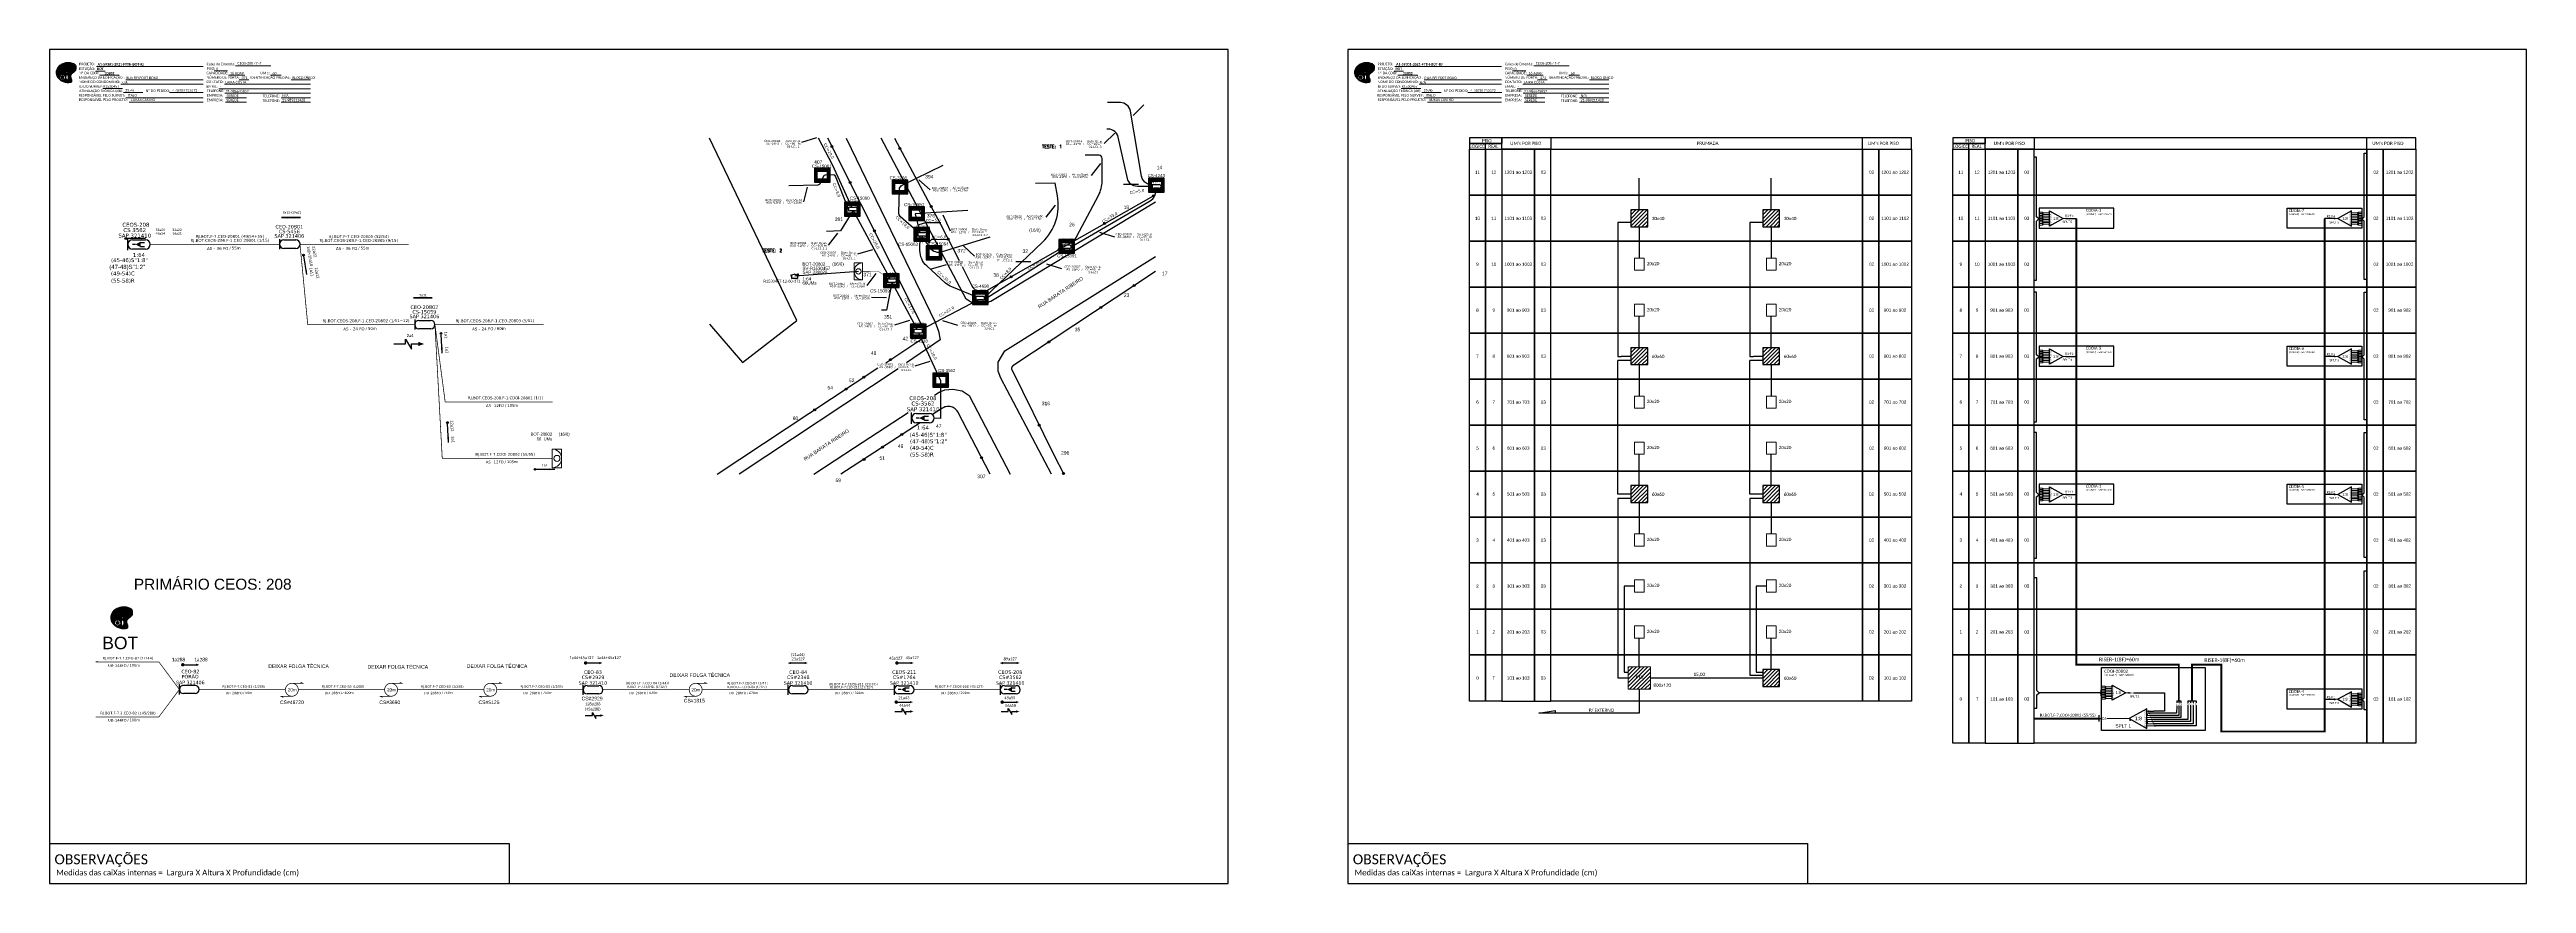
# Model space of a CAD drawing. Extents: x -89 to 2622484776, y -1852823961 to 1299.
# Drawn here: x -89 to 1673, y 705 to 1299 of the extents above.
import ezdxf
from ezdxf.enums import TextEntityAlignment as Align

# ---------------------------------------------------------------- set-up
doc = ezdxf.new("R2010")
doc.units = 0
for name, color, linetype in [('10.0-Cartográfico', 252, 'Continuous'), ('10.1-Caixas Subterrâneas', 5, 'Continuous'), ('10.2-Nº Policía', 2, 'Continuous'), ('10.3-Nome das Ruas', 252, 'Continuous'), ('20.4-CEO', 1, 'Continuous'), ('20.4-CEOS', 1, 'Continuous'), ('20.5-CABO AÉREO', 1, 'Continuous'), ('20.5-CEO', 1, 'Continuous'), ('CAP a instalar', 1, 'Continuous'), ('celulas gpon', 7, 'Continuous'), ('CEO', 5, 'Continuous'), ('label_cabos', 7, 'Continuous'), ('Legenda', 1, 'Continuous'), ('SETA', 7, 'Continuous'), ('Seta indicação do cabo', 7, 'Continuous'), ('surveys', 7, 'Continuous'), ('surveys legendas', 7, 'Continuous')]:
    doc.layers.add(name, color=color, linetype=linetype)
for name, color, linetype, lineweight in [("20.0-LEGENDA DOS CDO'S", 1, 'Continuous', 0), ('20.1-CDO_INTERIOR', 1, 'Continuous', 0), ('40.1-ETIQUETAS', 1, 'Continuous', 20)]:
    doc.layers.add(name, color=color, linetype=linetype, lineweight=lineweight)
doc.layers.add('EXTRA', color=50, linetype='Continuous', plot=False)
doc.styles.add('ARIAL', font='arial.ttf')
doc.styles.add('ROMANS', font='romans')
doc.styles.add('siredit', font='verdana.ttf')
doc.styles.get("Standard").update_dxf_attribs({"font": 'arial.ttf'})
doc.styles.add('WMF-Calibri0', font='calibri.ttf')
doc.styles.add('WMF-Calibri1', font='calibrib.ttf')
doc.linetypes.add('FENCELINE1', pattern='A,0.25,-0.1,[133,ltypeshp.shx,S=0.1,R=0,X=-0.1,Y=0],-0.1,1', length=1.45)
doc.dimstyles.new('CC', dxfattribs={"dimtxt": 1, "dimasz": 2, "dimexe": 0.18, "dimexo": 0.0625, "dimgap": 0.09, "dimtad": 0, "dimdec": 0, "dimrnd": 1, "dimzin": 0, "dimdsep": 46, "dimtxsty": 'siredit', "dimblk": 'NONE', "dimcen": 0, "dimse1": 1, "dimse2": 1, "dimsd1": 1, "dimsd2": 1, "dimclrt": 7, "dimadec": 0, "dimazin": 0, "dimtfac": 1, "dimtdec": 0, "dimtofl": 0, "dimtmove": 0, "dimatfit": 3, "dimfxl": 0, "dimtolj": 1, "dimtzin": 0, "dimarcsym": 0})
doc.dimstyles.get("Standard").update_dxf_attribs({"dimtxt": 0.18, "dimasz": 0.18, "dimexe": 0.18, "dimexo": 0.0625, "dimgap": 0.09, "dimtad": 0, "dimtih": 1, "dimtoh": 1, "dimdec": 4, "dimzin": 0, "dimdsep": 46, "dimtxsty": 'Standard', "dimcen": 0.09, "dimadec": 0, "dimazin": 0, "dimtfac": 1, "dimtdec": 4, "dimtofl": 0, "dimtmove": 0, "dimatfit": 3, "dimfxl": 0, "dimtolj": 1, "dimtzin": 0, "dimarcsym": 0})

# ---------------------------------------------------------------- blocks, each defined once
blk = doc.blocks.new('OI')
h = blk.add_hatch(color=40)
edge = h.paths.add_edge_path()
edge.add_spline(control_points=[(4.4, -0.7), (3.9, -1), (3.3, -1.5), (2.8, -2.6), (2.9, -3.5), (3.1, -4.3), (3.3, -4.9), (3.4, -5.4), (3.4, -5.9), (3.2, -6.4), (2.5, -6.6), (1.7, -6.6), (0.6, -6.7), (-0.6, -6.4), (-1.6, -6.1), (-2.8, -5.6), (-3.9, -4.8), (-4.9, -3.7), (-5.3, -2.6), (-5.6, -1.9), (-5.8, -1), (-5.7, 0.5), (-5.1, 2), (-4.1, 3), (-3.3, 3.6), (-2.4, 4.2), (-1.4, 4.4), (-0.6, 4.7), (0.8, 4.9), (2.2, 5), (3.8, 4.6), (4.7, 4.2), (5.4, 3.7), (5.8, 3), (6, 2.2), (6, 1.5), (5.7, 0.6), (5.3, 0.1), (4.9, -0.4), (4.5, -0.6), (4.4, -0.7)], knot_values=[0, 0, 0, 0, 1.60434, 2.417191, 3.427595, 4.282808, 4.776746, 5.304182, 5.888771, 6.258406, 6.858137, 7.79129, 8.986195, 10.124242, 11.187857, 12.242908, 13.953784, 15.414161, 16.515391, 17.349188, 17.675853, 19.552021, 21.515531, 22.568638, 23.63245, 24.621084, 25.782718, 26.745347, 27.142653, 29.870543, 31.004649, 31.921532, 32.709589, 33.801391, 34.042471, 35.192333, 35.971461, 36.628871, 37.254359, 37.836911, 37.836911, 37.836911, 37.836911], degree=3, periodic=0)
h.paths.add_polyline_path([(1.1, -0.9, -1), (0, -0.9, -1)], flags=16)
edge = h.paths.add_edge_path(flags=16)
edge.add_ellipse((0.6, -3.6), major_axis=(-0.02, 1.71), ratio=0.361305, start_angle=0, end_angle=360)
h.paths.add_polyline_path([(-0.4, -3.6, -1), (-3.8, -3.6, -1)], flags=16)
edge = h.paths.add_edge_path(flags=0)
edge.add_ellipse((-2.1, -3.6), major_axis=(0, 0.885), ratio=0.758294, start_angle=0, end_angle=360)
at = {"color": 40}
for centre, radius in [((-2.1, -3.6), 1.72), ((0.5, -0.9), 0.587)]:
    blk.add_circle(centre, radius, dxfattribs=at)
blk.add_ellipse((-2.1, -3.6), major_axis=(0, 0.885), ratio=0.758294, start_param=-3.141592653589792, end_param=3.141592653589792, dxfattribs=at)
blk.add_ellipse((0.6, -3.6), major_axis=(-0.02, 1.71), ratio=0.361305, dxfattribs=at)
at = {"color": 40, "start_tangent": (-0.800898, -0.598801), "end_tangent": (-0.800898, -0.598801)}
blk.add_spline([(4.4, -0.7), (3.2, -1.8), (2.9, -2.5), (2.9, -3.5), (3.1, -4.4), (3.3, -4.8), (3.4, -5.4), (3.4, -6), (3.2, -6.3), (2.7, -6.5), (1.7, -6.6), (0.5, -6.6), (-0.6, -6.4), (-1.6, -6.1), (-2.6, -5.7), (-3.9, -4.7), (-4.9, -3.6), (-5.4, -2.6), (-5.6, -1.8), (-5.7, -1.5), (-5.6, 0.4), (-4.8, 2.2), (-4.1, 3), (-3.3, 3.6), (-2.4, 4.1), (-1.3, 4.5), (-0.4, 4.7), (0, 4.8), (2.7, 4.8), (3.8, 4.5), (4.7, 4.2), (5.3, 3.7), (5.9, 2.7), (5.9, 2.5), (5.9, 1.3), (5.7, 0.6), (5.3, 0.1), (4.8, -0.4), (4.4, -0.7)], degree=3, dxfattribs=at)
blk = doc.blocks.new('CARIMBO')
at = {"color": 7, "lineweight": 0}
for points in [[(35.7, -16.8), (111.6, -16.8)], [(134.5, -16.3), (159.6, -16.3)], [(35.1, -20.1), (41.7, -20.1)], [(37.8, -23.1), (51.8, -23.1)], [(40.1, -32.5), (54.1, -32.5)], [(53, -29.5), (111.6, -29.5)], [(56.4, -26.4), (111.6, -26.4)], [(119.4, -20), (128.9, -20)], [(122.6, -32.7), (187.8, -32.7)], [(126.6, -29.5), (187.8, -29.5)], [(129.5, -23.1), (141.1, -23.1)], [(137.1, -26.4), (144, -26.4)], [(159.4, -23.1), (167.1, -23.1)], [(174.2, -26.4), (187.8, -26.4)], [(54.7, -35.5), (68.6, -35.5)], [(56.4, -39.1), (111.6, -39.1)], [(58.9, -42.3), (111.6, -42.3)], [(126.8, -36), (187.8, -36)], [(127.5, -39.1), (142.3, -39.1)], [(127.5, -42.3), (142.3, -42.3)], [(167.1, -39.1), (187.8, -39.1)], [(167.1, -42.3), (187.8, -42.3)]]:
    blk.add_lwpolyline(points, dxfattribs=at)
at = {"color": 7, "xscale": 1.213923925163967, "yscale": 1.213923925163967, "zscale": 1.213923925163967, "rotation": 0.1532896023949059}
blk.add_blockref('OI', (13.9, -20.2), dxfattribs=at)
at = {"color": 7, "lineweight": 0, "style": 'WMF-Calibri0'}
for s, height, p in [('PROJETO:', 1.79, (23.3, -16)), ('ESTAÇÃO:', 1.79, (23.3, -19.3)), ('Caixa de Emenda:', 1.793, (114, -16)), ('PISO:', 1.79, (114.1, -19.3)), ('ATENUAÇÃO TEÓRICA (dB):', 1.793, (23.3, -35.1)), ('Nº DA CDOI:', 1.793, (23.3, -22.4)), ('ENDEREÇO DA EDIFICAÇÃO :', 1.793, (23.3, -25.6)), ('NOME DO CONDOMÍNIO:', 1.793, (23.3, -28.7)), ('ID DO SURVEY:', 1.793, (23.3, -32)), ('CAPACIDADE:', 1.793, (113.9, -22.4)), ('CONTATO:', 1.79, (113.9, -28.7)), ('NÚMERO DE PORTA:', 1.793, (113.9, -25.6)), ('EMAIL:', 1.79, (113.9, -32)), ('TELEFONE:', 1.79, (114.1, -35.1)), ('IDENTIFICAÇÃO PREDIAL:', 1.793, (145, -25.6)), ("UM's:", 1.79, (152.2, -22.4)), ('RESPONSÁVEL PELO SURVEY:', 1.793, (23, -38.3)), ('RESPONSÁVEL PELO PROJETO:', 1.793, (23.3, -41.4)), ('EMPRESA:', 1.79, (114.1, -38.3)), ('EMPRESA:', 1.79, (114.1, -41.6)), ('TELEFONE:', 1.79, (153.7, -38.8)), ('TELEFONE:', 1.79, (153.7, -42.1))]:
    blk.add_text(s, height=height, dxfattribs=at).set_placement(p)
at = {"color": 7, "lineweight": 0, "flags": 8}
for tag, p, style in [('EST', (35.9, -19.4), 'WMF-Calibri1'), ('PROJ', (36.5, -16.1), 'WMF-Calibri1'), ('PISO_PTR', (120.8, -19.4), 'WMF-Calibri0'), ('CEOS-XX', (135.9, -15.5), 'WMF-Calibri0'), ('_ID_', (40.4, -31.9), 'WMF-Calibri0'), ('NOME_DO_COND.', (53.2, -29), 'WMF-Calibri0'), ('O_POTEN', (56.1, -34.7), 'WMF-Calibri0'), ('LOGRADOURO', (56.6, -25.9), 'WMF-Calibri0'), ('EMAIL', (123.3, -32.1), 'WMF-Calibri0'), ('NOME_DO_CONTATO', (127.3, -28.9), 'WMF-Calibri0'), ('TELEFONE', (127.5, -35.4), 'WMF-Calibri0'), ('CAPAC.', (130.7, -22.5), 'WMF-Calibri0'), ('N°', (138.8, -25.8), 'WMF-Calibri0'), ("UC'S", (160.8, -22.5), 'WMF-Calibri0'), ('N°PREDIO', (174.9, -25.8), 'WMF-Calibri0'), ('RES_SURVEY', (57.8, -38.2), 'WMF-Calibri0'), ('RES_PROJ', (60.3, -41.5), 'WMF-Calibri0'), ('EMP_RESP_SURVEY', (128.2, -38.5), 'WMF-Calibri0'), ('EMP_RESP_PROJ', (128.2, -41.7), 'WMF-Calibri0'), ('CONT_RESP_SURVEY', (167.8, -38.5), 'WMF-Calibri0'), ('CONT_RESP_PROJ', (167.8, -41.7), 'WMF-Calibri0')]:
    blk.add_attdef(tag, p, '', height=1.79, dxfattribs=dict(at, style=style))
at = {"color": 7, "lineweight": 0, "style": 'WMF-Calibri1', "flags": 8}
blk.add_attdef("N° CDO'S", text='', height=1.79, dxfattribs=at).set_placement((44.8, -22.7), align=Align.CENTER)
blk = doc.blocks.new('ETIQUETA_RS5F')
at = {"layer": '40.1-ETIQUETAS', "color": 0, "style": 'siredit'}
blk.add_text('/', height=1.5, dxfattribs=at).set_placement((1.6, -2), align=Align.MIDDLE_RIGHT)
for tag, p in [('ETIQUETA_R_SECUNDARIA', (1.2, 2.1)), ('ETIQUETA_R_PRIMARIA', (1.2, 4.1)), ('F_ATIVAS/F_MORTAS', (1.1, -4.2))]:
    blk.add_attdef(tag, text='', height=1.5, dxfattribs=at).set_placement(p, align=Align.MIDDLE_CENTER)
for tag, p in [('TIPO_CABO', (-6.6, -2.1)), ('CAP_CABO', (0.4, -2.1))]:
    blk.add_attdef(tag, text='', height=1.5, dxfattribs=at).set_placement(p, align=Align.MIDDLE_RIGHT)
for tag, p in [('FUSÃO_1', (0.8, -8.4)), ('FUSÃO_2', (0.8, -10.6)), ('FUSÃO_3', (0.8, -12.9)), ('FUSÃO_4', (0.8, -15.1)), ('FUSÃO_5', (0.8, -17.2))]:
    blk.add_attdef(tag, text='', height=1.5, dxfattribs=at).set_placement(p, align=Align.CENTER)
blk.add_attdef('METROS', text='', height=1.5, dxfattribs=at).set_placement((2.1, -2), align=Align.MIDDLE_LEFT)
blk = doc.blocks.new('DV')
at = {"linetype": 'Continuous'}
blk.add_circle((0, 0), 0.00000275, dxfattribs=at)
blk = doc.blocks.new('*X76')
at = {"color": 0, "linetype": 'Continuous'}
for p, q in [((-1.25, 0.34099), (-0.49099, 1.1)), ((-1.25, 0.517767), (-0.667767, 1.1)), ((-1.25, 0.694544), (-0.844544, 1.1)), ((-1.25, 0.87132), (-1.02132, 1.1)), ((-1.25, 1.048097), (-1.198097, 1.1)), ((-1.25, 0.164214), (-0.8035, 0.610714)), ((-1.25, -0.012563), (-0.8035, 0.433937)), ((-1.25, -0.18934), (-0.8035, 0.25716)), ((-1.25, -0.366117), (-0.8035, 0.080383)), ((-0.789214, 0.625), (-0.314214, 1.1)), ((-0.612437, 0.625), (-0.137437, 1.1)), ((-0.43566, 0.625), (0.03934, 1.1)), ((-0.258883, 0.625), (0.216117, 1.1)), ((-0.082107, 0.625), (0.392893, 1.1)), ((0.09467, 0.625), (0.56967, 1.1)), ((0.271447, 0.625), (0.746447, 1.1)), ((0.448223, 0.625), (0.923223, 1.1)), ((0.625, 0.625), (1.1, 1.1)), ((0.801777, 0.625), (1.25, 1.073223)), ((0.8035, 0.449947), (1.25, 0.896447)), ((0.8035, 0.27317), (1.25, 0.71967)), ((0.8035, 0.096393), (1.25, 0.542893)), ((0.8035, -0.080383), (1.25, 0.366117)), ((0.8035, -0.25716), (1.25, 0.18934)), ((0.8035, -0.433937), (1.25, 0.012563)), ((-1.25, -0.542893), (-0.8035, -0.096393)), ((-1.25, -0.71967), (-0.8035, -0.27317)), ((-1.25, -0.896447), (-0.8035, -0.449947)), ((-1.25, -1.073223), (-0.801777, -0.625)), ((-1.1, -1.1), (-0.625, -0.625)), ((-0.923223, -1.1), (-0.448223, -0.625)), ((-0.746447, -1.1), (-0.271447, -0.625)), ((-0.56967, -1.1), (-0.09467, -0.625)), ((-0.392893, -1.1), (0.082107, -0.625)), ((-0.216117, -1.1), (0.258883, -0.625)), ((-0.03934, -1.1), (0.43566, -0.625)), ((0.137437, -1.1), (0.612437, -0.625)), ((0.314214, -1.1), (0.789214, -0.625)), ((0.49099, -1.1), (1.25, -0.34099)), ((0.667767, -1.1), (1.25, -0.517767)), ((0.8035, -0.610714), (1.25, -0.164214)), ((0.844544, -1.1), (1.25, -0.694544)), ((1.02132, -1.1), (1.25, -0.87132)), ((1.198097, -1.1), (1.25, -1.048097))]:
    blk.add_line(p, q, dxfattribs=at)
blk = doc.blocks.new('MANHOLE_MQ')
at = {"color": 0, "linetype": 'Continuous'}
for p, q in [((0.0000062, 0.0000057), (-0.0000063, 0.0000057)), ((-0.0000063, 0.0000057), (-0.0000063, -0.0000053)), ((-0.000004, 0.0000033), (0.000004, 0.0000033)), ((-0.000004, -0.0000029), (-0.000004, 0.0000033)), ((0.000004, 0.0000033), (0.000004, -0.0000029)), ((0.0000062, -0.0000053), (0.0000062, 0.0000057)), ((-0.0000063, -0.0000053), (0.0000062, -0.0000053)), ((0.000004, -0.0000029), (-0.000004, -0.0000029)), ((0.000004, -0.0000029), (0.000004, -0.0000029))]:
    blk.add_line(p, q, dxfattribs=at)
at = {"color": 0, "linetype": 'Continuous', "xscale": 5e-06, "yscale": 5e-06, "zscale": 1e-05}
blk.add_blockref('*X76', (0, 0.0000002), dxfattribs=at)
blk = doc.blocks.new('_None')
blk = doc.blocks.new('Inst CB DT OCUP CFOA-SM-AS-80-TS-24')
at = {"layer": 'label_cabos', "color": 0, "style": 'siredit'}
for tag, flags, p in [('ID_ATIVIDADE', 3, (1.3, 2.7)), ('FATOR', 1, (11.6, 2.6))]:
    blk.add_attdef(tag, text='', height=1, rotation=359.69, dxfattribs=dict(at, flags=flags)).set_placement(p, align=Align.MIDDLE_CENTER)
for tag, p in [('DESTINO_CABO', (3.1, 1.3)), ('TIPO_CABO', (1.8, 0)), ('CABO', (4.7, -0.1)), ('/', (7.7, -0.1)), ('LANCE', (10.9, 0)), ('TIPO_CABO', (13.1, 1.2)), ('UND', (16, 0)), ('FID', (13.1, -1.4))]:
    blk.add_attdef(tag, text='', height=1, rotation=359.69, dxfattribs=at).set_placement(p, align=Align.MIDDLE_CENTER)
blk.add_attdef('QTDE', (12.4, -0.5), '', height=1, rotation=359.69, dxfattribs=at)
blk = doc.blocks.new('LEGENDA DOS CABOS')
at = {"layer": 'EXTRA', "color": 0, "style": 'siredit'}
for tag, p in [('ID', (4.6, 1)), ('XX', (9, 1))]:
    blk.add_attdef(tag, text='', height=0.48, rotation=359.69, dxfattribs=at).set_placement(p, align=Align.MIDDLE_CENTER)
at = {"layer": 'Legenda', "color": 0, "style": 'siredit'}
for tag, p in [('TIPO_CABO', (1.3, 0)), ('CABO', (4.7, -0.1)), ('/', (6.8, -0.1)), ('METROS', (10, -0.1))]:
    blk.add_attdef(tag, text='', height=0.8, rotation=359.69, dxfattribs=at).set_placement(p, align=Align.MIDDLE_CENTER)
blk = doc.blocks.new('Inst CB DT OCUP CFOA-SM-ASU-120-S-12')
at = {"layer": 'label_cabos', "color": 0, "style": 'siredit'}
for tag, flags, p in [('ID_ATIVIDADE', 3, (1.3, 2.7)), ('FATOR', 1, (11.6, 2.6))]:
    blk.add_attdef(tag, text='', height=1, rotation=359.69, dxfattribs=dict(at, flags=flags)).set_placement(p, align=Align.MIDDLE_CENTER)
for tag, p in [('TIPO_CABO', (1.3, 0)), ('DESTINO_CABO', (3.1, 1.3)), ('CABO', (4.7, -0.1)), ('/', (7.7, -0.1)), ('LANCE', (10.9, 0)), ('TIPO_CABO', (13.1, 1.2)), ('UND', (16, 0)), ('FID', (13.1, -1.4))]:
    blk.add_attdef(tag, text='', height=1, rotation=359.69, dxfattribs=at).set_placement(p, align=Align.MIDDLE_CENTER)
blk.add_attdef('QTDE', (12.4, -0.5), '', height=1, rotation=359.69, dxfattribs=at)
blk = doc.blocks.new('Inst CB DT OCUP CFOA-SM-AS-80-TS-36')
at = {"layer": 'label_cabos', "color": 0, "style": 'siredit'}
for tag, flags, p in [('ID_ATIVIDADE', 3, (1.3, 2.7)), ('FATOR', 1, (11.6, 2.6))]:
    blk.add_attdef(tag, text='', height=1, rotation=359.69, dxfattribs=dict(at, flags=flags)).set_placement(p, align=Align.MIDDLE_CENTER)
for tag, p in [('DESTINO_CABO', (3.1, 1.3)), ('TIPO_CABO', (1.8, 0)), ('CABO', (4.7, -0.1)), ('/', (7.7, -0.1)), ('LANCE', (10.9, 0)), ('TIPO_CABO', (13.1, 1.2)), ('UND', (16, 0)), ('FID', (13.1, -1.4))]:
    blk.add_attdef(tag, text='', height=1, rotation=359.69, dxfattribs=at).set_placement(p, align=Align.MIDDLE_CENTER)
blk.add_attdef('QTDE', (12.4, -0.5), '', height=1, rotation=359.69, dxfattribs=at)
blk = doc.blocks.new('*U107')
at = {"layer": '20.4-CEOS', "color": 7, "style": 'siredit'}
for tag, p in [('FIBRAS_SPLITTER', (0, 0)), ('FIBRAS_TOP_C', (0, -4.13)), ('RESERVA_FINAIS', (0, -5.46))]:
    blk.add_attdef(tag, p, '', height=1.01, dxfattribs=at)
for tag, p, flags in [('ID_ATIVIDADE', (0, -6.77), 3), ('QTDE', (0, -9.4), 1), ('FATOR', (0, -8.09), 1), ('FID', (0, -10.71), 1)]:
    blk.add_attdef(tag, p, '', height=1.01, dxfattribs=dict(at, flags=flags))
blk = doc.blocks.new('*U109')
at = {"layer": '20.4-CEOS', "color": 7, "style": 'siredit'}
blk.add_attdef('FIBRAS_SPLITTER', (0, 0), '', height=1.01, dxfattribs=at)
for tag, p, flags in [('QTDE', (0, -4.11), 1), ('ID_ATIVIDADE', (0, -1.48), 3), ('FATOR', (0, -2.79), 1), ('FID', (0, -5.42), 1)]:
    blk.add_attdef(tag, p, '', height=1.01, dxfattribs=dict(at, flags=flags))
blk = doc.blocks.new('Teste  FTTH')
at = {"color": 0, "lineweight": 0, "style": 'ROMANS'}
for tag, p in [('TESTE', (-2.3, -0.29)), ('QTDE', (0.21, -0.29))]:
    blk.add_attdef(tag, p, '', height=0.48, dxfattribs=at)
for tag, p, flags in [('FID', (-2.23, -1.25), 1), ('FATOR', (-2.23, -2.03), 3), ('ID_ATIVIDADE', (-2.23, -2.72), 3)]:
    blk.add_attdef(tag, p, '', height=0.48, dxfattribs=dict(at, flags=flags))
blk = doc.blocks.new('SURVEY_SURVEY')
for p, q in [((0, 0.0000152), (-0.0000151, 0.0000108)), ((-0.0000151, 0.0000108), (-0.0000104, 0.0000108)), ((-0.0000103, 0), (-0.0000103, 0.0000108)), ((0.0000103, 0), (-0.0000103, 0)), ((0, 0.0000152), (0.0000151, 0.0000108)), ((0.0000101, 0.0000159), (0.0000117, 0.0000159)), ((0.0000101, 0.0000123), (0.0000101, 0.0000159)), ((0.0000151, 0.0000108), (0.0000103, 0.0000108)), ((0.0000103, 0.0000108), (0.0000103, 0)), ((0.0000117, 0.0000159), (0.0000117, 0.0000119))]:
    blk.add_line(p, q)
blk = doc.blocks.new('SPLT_1-8_DIV_DIR')
h = blk.add_hatch(color=3)
h.dxf.hatch_style = 1
edge = h.paths.add_edge_path()
edge.add_arc((12.8, 4), 0.242, 0, 360)
h = blk.add_hatch(color=3)
h.dxf.hatch_style = 1
edge = h.paths.add_edge_path()
edge.add_arc((13.3, 2.9), 0.242, 0, 360)
h = blk.add_hatch(color=3)
h.dxf.hatch_style = 1
edge = h.paths.add_edge_path()
edge.add_arc((13.8, 1.7), 0.242, 0, 360)
h = blk.add_hatch(color=3)
h.dxf.hatch_style = 1
edge = h.paths.add_edge_path()
edge.add_arc((14.3, 0.6), 0.242, 0, 360)
h = blk.add_hatch(color=3)
h.dxf.hatch_style = 1
edge = h.paths.add_edge_path()
edge.add_arc((14.8, -0.6), 0.242, 0, 360)
h = blk.add_hatch(color=3)
h.dxf.hatch_style = 1
edge = h.paths.add_edge_path()
edge.add_arc((15.3, -1.7), 0.242, 0, 360)
h = blk.add_hatch(color=3)
h.dxf.hatch_style = 1
edge = h.paths.add_edge_path()
edge.add_arc((15.8, -2.9), 0.242, 0, 360)
h = blk.add_hatch(color=3)
h.dxf.hatch_style = 1
edge = h.paths.add_edge_path()
edge.add_arc((16.3, -4), 0.242, 0, 360)
at = {"color": 1, "lineweight": 0}
blk.add_lwpolyline([(2.2, 0), (0, 0)], dxfattribs=at)
at = {"color": 1}
blk.add_lwpolyline([(11.9, 5.4), (2.2, 0), (11.9, -5.4), (11.9, 5.4)], dxfattribs=at)
at = {"color": 7, "lineweight": 0}
for points in [[(12.8, 4), (11.9, 4)], [(11.9, 2.9), (13.3, 2.9)], [(11.9, 1.7), (13.8, 1.7)], [(11.9, 0.6), (14.3, 0.6)], [(11.9, -0.6), (14.8, -0.6)], [(11.9, -1.7), (15.3, -1.7)], [(11.9, -2.9), (15.8, -2.9)], [(11.9, -4), (16.3, -4)]]:
    blk.add_lwpolyline(points, dxfattribs=at)
at = {"color": 3}
for centre in [(12.8, 4), (13.3, 2.9), (13.8, 1.7), (14.3, 0.6), (14.8, -0.6), (15.3, -1.7), (15.8, -2.9), (16.3, -4)]:
    blk.add_circle(centre, 0.242, dxfattribs=at)
at = {"color": 1, "style": 'ARIAL'}
for s, height, p in [('1:8', 2, (5.3, -0.9)), ('S1', 0.75, (10.5, 3.8)), ('S2', 0.75, (10.5, 2.6)), ('S3', 0.75, (10.5, 1.4)), ('S4', 0.75, (10.5, 0.2)), ('S5', 0.75, (10.5, -1)), ('S6', 0.75, (10.5, -2.1)), ('S7', 0.75, (10.5, -3.2)), ('S8', 0.75, (10.5, -4.4))]:
    blk.add_text(s, height=height, dxfattribs=at).set_placement(p)
blk = doc.blocks.new('SPLT_1-8_SC-APC')
at = {"color": 1, "lineweight": 0}
blk.add_lwpolyline([(-17, -7.5), (-19.3, -7.5)], dxfattribs=at)
at = {"color": 1}
blk.add_lwpolyline([(-7.4, -2.1), (-17, -7.5), (-7.4, -13), (-7.4, -2.1)], dxfattribs=at)
at = {"color": 3, "lineweight": 0}
for points in [[(-3, -3.5), (-7.4, -3.5)], [(-7.4, -4.7), (-3, -4.7)], [(-7.4, -5.8), (-3, -5.8)], [(-7.4, -7), (-3, -7)], [(-7.4, -8.1), (-3, -8.1)], [(-7.4, -9.3), (-3, -9.3)], [(-7.4, -10.4), (-3, -10.4)], [(-7.4, -11.6), (-3, -11.6)], [(-2.4, -3), (-2.4, -4)], [(-2.4, -3), (0, -3)], [(-2.4, -4), (0, -4)], [(-2.4, -4.2), (-2.4, -5.2)], [(-2.4, -4.2), (0, -4.2)], [(-2.4, -5.2), (0, -5.2)], [(-2.4, -5.3), (-2.4, -6.3)], [(-2.4, -5.3), (0, -5.3)], [(-2.4, -6.3), (0, -6.3)], [(-2.4, -6.5), (-2.4, -7.5)], [(-2.4, -6.5), (0, -6.5)], [(-2.4, -7.5), (0, -7.5)], [(-2.4, -7.6), (-2.4, -8.6)], [(-2.4, -7.6), (0, -7.6)], [(-2.4, -8.6), (0, -8.6)], [(-2.4, -8.8), (-2.4, -9.8)], [(-2.4, -8.8), (0, -8.8)], [(-2.4, -9.8), (0, -9.8)], [(-2.4, -9.9), (-2.4, -10.9)], [(-2.4, -9.9), (0, -9.9)], [(-2.4, -10.9), (0, -10.9)], [(-2.4, -11.1), (-2.4, -12.1)], [(-2.4, -11.1), (0, -11.1)], [(-2.4, -12.1), (0, -12.1)]]:
    blk.add_lwpolyline(points, dxfattribs=at)
for points in [[(-3, -3.2), (-2.4, -3.2), (-2.4, -3.8), (-3, -3.8)], [(-3, -4.4), (-2.4, -4.4), (-2.4, -5), (-3, -5)], [(-3, -5.5), (-2.4, -5.5), (-2.4, -6.1), (-3, -6.1)], [(-3, -6.7), (-2.4, -6.7), (-2.4, -7.3), (-3, -7.3)], [(-3, -7.8), (-2.4, -7.8), (-2.4, -8.4), (-3, -8.4)], [(-3, -9), (-2.4, -9), (-2.4, -9.6), (-3, -9.6)], [(-3, -10.1), (-2.4, -10.1), (-2.4, -10.7), (-3, -10.7)], [(-3, -11.3), (-2.4, -11.3), (-2.4, -11.9), (-3, -11.9)]]:
    blk.add_lwpolyline(points, close=True, dxfattribs=at)
at = {"color": 1, "style": 'ARIAL'}
for s, height, p in [('1:8', 2, (-13.9, -8.4)), ('S1', 0.75, (-8.7, -3.8)), ('S2', 0.75, (-8.7, -5)), ('S3', 0.75, (-8.7, -6.2)), ('S4', 0.75, (-8.7, -7.4)), ('S5', 0.75, (-8.7, -8.6)), ('S6', 0.75, (-8.7, -9.7)), ('S7', 0.75, (-8.7, -10.8)), ('S8', 0.75, (-8.7, -11.9))]:
    blk.add_text(s, height=height, dxfattribs=at).set_placement(p)
blk = doc.blocks.new('SETA 2')
at = {"layer": 'Seta indicação do cabo'}
h = blk.add_hatch(color=256, dxfattribs=at)
h.dxf.hatch_style = 1
h.paths.add_polyline_path([(348.97, 271.65, 1), (348.85, 271.65, 1)])
blk.add_circle((348.91, 271.65), 0.0626, dxfattribs=at)
blk.add_leader([(350.28, 271.65), (348.97, 271.65)], dimstyle='CC', override={"dimasz": 0.3}, dxfattribs=at)

msp = doc.modelspace()

# ---------------------------------------------------------------- hatches: boundary and pattern name
h = msp.add_hatch()
h.set_pattern_fill('ANSI31', color=1, scale=0.6)
h.set_pattern_definition([(45, (-438.451, 124.5375), (-1.3470384, 1.3470384), [])])
h.paths.add_polyline_path([(1035.8, 1172.8), (1047.8, 1172.8), (1047.8, 1184.8), (1035.8, 1184.8)])
h = msp.add_hatch()
h.set_pattern_fill('ANSI31', color=1, scale=0.6)
h.set_pattern_definition([(45, (-344.5481, 124.5375), (-1.3470384, 1.3470384), [])])
h.paths.add_polyline_path([(1129.7, 1172.8), (1141.7, 1172.8), (1141.7, 1184.8), (1129.7, 1184.8)])
h = msp.add_hatch(color=3)
h.dxf.hatch_style = 1
edge = h.paths.add_edge_path()
edge.add_arc((1345.6, 1178.6), 0.256, 0, 360)
h = msp.add_hatch(color=3)
h.dxf.hatch_style = 1
edge = h.paths.add_edge_path()
edge.add_arc((1536.6, 1178.6), 0.256, 0, 360)
h = msp.add_hatch()
h.set_pattern_fill('ANSI31', color=1, scale=0.6)
h.set_pattern_definition([(45, (-438.451, 26.3063), (-1.3470384, 1.3470384), [])])
h.paths.add_polyline_path([(1035.8, 1074.6), (1047.8, 1074.6), (1047.8, 1086.6), (1035.8, 1086.6)])
h = msp.add_hatch()
h.set_pattern_fill('ANSI31', color=1, scale=0.6)
h.set_pattern_definition([(45, (-344.5481, 26.3063), (-1.3470384, 1.3470384), [])])
h.paths.add_polyline_path([(1129.7, 1074.6), (1141.7, 1074.6), (1141.7, 1086.6), (1129.7, 1086.6)])
h = msp.add_hatch(color=3)
h.dxf.hatch_style = 1
edge = h.paths.add_edge_path()
edge.add_arc((1345.6, 1080.3), 0.256, 0, 360)
h = msp.add_hatch(color=3)
h.dxf.hatch_style = 1
edge = h.paths.add_edge_path()
edge.add_arc((1536.6, 1080.3), 0.256, 0, 360)
h = msp.add_hatch()
h.set_pattern_fill('ANSI31', color=1, scale=0.6)
h.set_pattern_definition([(45, (-438.451, -71.925), (-1.3470384, 1.3470384), [])])
h.paths.add_polyline_path([(1035.8, 976.4), (1047.8, 976.4), (1047.8, 988.4), (1035.8, 988.4)])
h = msp.add_hatch()
h.set_pattern_fill('ANSI31', color=1, scale=0.6)
h.set_pattern_definition([(45, (-344.5481, -71.925), (-1.3470384, 1.3470384), [])])
h.paths.add_polyline_path([(1129.7, 976.4), (1141.7, 976.4), (1141.7, 988.4), (1129.7, 988.4)])
h = msp.add_hatch(color=3)
h.dxf.hatch_style = 1
edge = h.paths.add_edge_path()
edge.add_arc((1345.6, 982.1), 0.256, 0, 360)
h = msp.add_hatch(color=3)
h.dxf.hatch_style = 1
edge = h.paths.add_edge_path()
edge.add_arc((1536.6, 982.1), 0.256, 0, 360)
h = msp.add_hatch()
h.set_pattern_fill('ANSI31', color=1, scale=0.6)
h.set_pattern_definition([(45, (257.3354, 3530.5693), (-1.3470384, 1.3470384), [])])
h.paths.add_polyline_path([(1049.7, 843.5), (1049.7, 859.3), (1033.9, 859.3), (1033.9, 843.5)])
h.paths.add_polyline_path([(1038.7, 850.1), (1045.5, 850.1), (1045.5, 853.6), (1038.7, 853.6)], flags=24)
h = msp.add_hatch()
h.set_pattern_fill('ANSI31', color=1, scale=0.6)
h.set_pattern_definition([(45, (-344.5481, -202.9), (-1.3470384, 1.3470384), [])])
h.paths.add_polyline_path([(1129.7, 845.4), (1141.7, 845.4), (1141.7, 857.4), (1129.7, 857.4)])
h = msp.add_hatch(color=3)
h.dxf.hatch_style = 1
edge = h.paths.add_edge_path()
edge.add_arc((1390.1, 840.9), 0.256, 0, 360)
h = msp.add_hatch(color=3)
h.dxf.hatch_style = 1
edge = h.paths.add_edge_path()
edge.add_arc((1536.6, 836.1), 0.256, 0, 360)
h = msp.add_hatch(color=3)
h.dxf.hatch_style = 1
edge = h.paths.add_edge_path()
edge.add_arc((1387.1, 822.5), 0.41, 0, 360)
at = {"layer": 'Seta indicação do cabo'}
h = msp.add_hatch(color=256, dxfattribs=at)
h.dxf.hatch_style = 1
h.paths.add_polyline_path([(189.9, 1096.8, 1), (188.6, 1096.8, 1)])
h = msp.add_hatch(color=256, dxfattribs=at)
h.dxf.hatch_style = 1
h.paths.add_polyline_path([(194.4, 1033.3, 1), (193.2, 1033.3, 1)])
h = msp.add_hatch(color=256, dxfattribs=at)
h.dxf.hatch_style = 1
h.paths.add_polyline_path([(256.8, 1000, 1), (255.5, 1000, 1)])

# ---------------------------------------------------------------- linework, layer by layer
at = {"color": 3}
msp.add_line((1404.1, 827.8), (1407.9, 827.8), dxfattribs=at)
for points in [[(-89.3, 705), (749.2, 705), (749.2, 1299), (-89.3, 1299), (-89.3, 705)], [(834.5, 705), (1673.1, 705), (1673.1, 1299), (834.5, 1299), (834.5, 705)], [(944.1, 1228), (1235.4, 1228), (1235.4, 1236.2), (944.1, 1236.2), (944.1, 1236.2), (944.1, 1232.1)], [(979.1, 1228), (979.1, 1236.2)], [(1200.7, 1228), (1200.7, 1236.2)], [(1288, 1228), (1594.3, 1228), (1594.3, 1236.2), (1288, 1236.2), (1288, 1236.2), (1288, 1232.1)], [(1323.1, 1228), (1323.1, 1236.2)], [(1559.6, 1228), (1559.6, 1236.2)], [(932.5, 1228), (932.5, 1232.1)], [(1276.4, 1228), (1276.4, 1232.1)], [(1403.1, 825.7), (1403.1, 824.8)]]:
    msp.add_lwpolyline(points)
at = {"color": 7, "lineweight": 0}
for points in [[(-4, 1268.3), (20.1, 1268.3)], [(919.8, 1268.3), (944, 1268.3)]]:
    msp.add_lwpolyline(points, dxfattribs=at)
for points in [[(920.9, 1232.1), (944.1, 1232.1), (944.1, 1236.2), (920.9, 1236.2)], [(1264.9, 1232.1), (1288, 1232.1), (1288, 1236.2), (1264.9, 1236.2)], [(920.9, 1228), (944.1, 1228), (944.1, 1232.1), (920.9, 1232.1)], [(920.9, 1228), (932.5, 1228), (932.5, 1195.2), (920.9, 1195.2)], [(932.5, 1228), (944.1, 1228), (944.1, 1195.2), (932.5, 1195.2)], [(967.2, 1228), (944.1, 1228), (944.1, 1195.2), (967.2, 1195.2)], [(978.8, 1228), (967.2, 1228), (967.2, 1195.2), (978.8, 1195.2)], [(978.8, 1228), (1200.7, 1228), (1200.7, 1195.2), (978.8, 1195.2)], [(1200.7, 1228), (1212.3, 1228), (1212.3, 1195.2), (1200.7, 1195.2)], [(1212.3, 1228), (1235.4, 1228), (1235.4, 1195.2), (1212.3, 1195.2)], [(1264.9, 1228), (1288, 1228), (1288, 1232.1), (1264.9, 1232.1)], [(1264.9, 1228), (1276.4, 1228), (1276.4, 1195.2), (1264.9, 1195.2)], [(1276.4, 1228), (1288, 1228), (1288, 1195.2), (1276.4, 1195.2)], [(1311.1, 1228), (1288, 1228), (1288, 1195.2), (1311.1, 1195.2)], [(1322.7, 1228), (1311.1, 1228), (1311.1, 1195.2), (1322.7, 1195.2)], [(1322.7, 1228), (1559.6, 1228), (1559.6, 1195.2), (1322.7, 1195.2)], [(1559.6, 1228), (1571.2, 1228), (1571.2, 1195.2), (1559.6, 1195.2)], [(1571.2, 1228), (1594.3, 1228), (1594.3, 1195.2), (1571.2, 1195.2)], [(920.9, 1195.2), (932.5, 1195.2), (932.5, 1162.5), (920.9, 1162.5)], [(932.5, 1195.2), (944.1, 1195.2), (944.1, 1162.5), (932.5, 1162.5)], [(932.5, 1195.2), (944.1, 1195.2), (944.1, 1162.5), (932.5, 1162.5)], [(967.2, 1195.2), (944.1, 1195.2), (944.1, 1162.5), (967.2, 1162.5)], [(978.8, 1195.2), (967.2, 1195.2), (967.2, 1162.5), (978.8, 1162.5)], [(978.8, 1195.2), (1200.7, 1195.2), (1200.7, 1162.5), (978.8, 1162.5)], [(1200.7, 1195.2), (1212.3, 1195.2), (1212.3, 1162.5), (1200.7, 1162.5)], [(1212.3, 1195.2), (1235.4, 1195.2), (1235.4, 1162.5), (1212.3, 1162.5)], [(1264.9, 1195.2), (1276.4, 1195.2), (1276.4, 1162.5), (1264.9, 1162.5)], [(1276.4, 1195.2), (1288, 1195.2), (1288, 1162.5), (1276.4, 1162.5)], [(1276.4, 1195.2), (1288, 1195.2), (1288, 1162.5), (1276.4, 1162.5)], [(1311.1, 1195.2), (1288, 1195.2), (1288, 1162.5), (1311.1, 1162.5)], [(1322.7, 1195.2), (1311.1, 1195.2), (1311.1, 1162.5), (1322.7, 1162.5)], [(1322.7, 1195.2), (1559.6, 1195.2), (1559.6, 1162.5), (1322.7, 1162.5)], [(1559.6, 1195.2), (1571.2, 1195.2), (1571.2, 1162.5), (1559.6, 1162.5)], [(1571.2, 1195.2), (1594.3, 1195.2), (1594.3, 1162.5), (1571.2, 1162.5)], [(920.9, 1162.5), (932.5, 1162.5), (932.5, 1129.7), (920.9, 1129.7)], [(932.5, 1162.5), (944.1, 1162.5), (944.1, 1129.7), (932.5, 1129.7)], [(932.5, 1162.5), (944.1, 1162.5), (944.1, 1129.7), (932.5, 1129.7)], [(967.2, 1162.5), (944.1, 1162.5), (944.1, 1129.7), (967.2, 1129.7)], [(978.8, 1162.5), (967.2, 1162.5), (967.2, 1129.7), (978.8, 1129.7)], [(978.8, 1162.5), (1200.7, 1162.5), (1200.7, 1129.7), (978.8, 1129.7)], [(1200.7, 1162.5), (1212.3, 1162.5), (1212.3, 1129.7), (1200.7, 1129.7)], [(1212.3, 1162.5), (1235.4, 1162.5), (1235.4, 1129.7), (1212.3, 1129.7)], [(1264.9, 1162.5), (1276.4, 1162.5), (1276.4, 1129.7), (1264.9, 1129.7)], [(1276.4, 1162.5), (1288, 1162.5), (1288, 1129.7), (1276.4, 1129.7)], [(1276.4, 1162.5), (1288, 1162.5), (1288, 1129.7), (1276.4, 1129.7)], [(1311.1, 1162.5), (1288, 1162.5), (1288, 1129.7), (1311.1, 1129.7)], [(1322.7, 1162.5), (1311.1, 1162.5), (1311.1, 1129.7), (1322.7, 1129.7)], [(1322.7, 1162.5), (1559.6, 1162.5), (1559.6, 1129.7), (1322.7, 1129.7)], [(1559.6, 1162.5), (1571.2, 1162.5), (1571.2, 1129.7), (1559.6, 1129.7)], [(1571.2, 1162.5), (1594.3, 1162.5), (1594.3, 1129.7), (1571.2, 1129.7)], [(920.9, 1129.7), (932.5, 1129.7), (932.5, 1097), (920.9, 1097)], [(932.5, 1129.7), (944.1, 1129.7), (944.1, 1097), (932.5, 1097)], [(932.5, 1129.7), (944.1, 1129.7), (944.1, 1097), (932.5, 1097)], [(967.2, 1129.7), (944.1, 1129.7), (944.1, 1097), (967.2, 1097)], [(978.8, 1129.7), (967.2, 1129.7), (967.2, 1097), (978.8, 1097)], [(978.8, 1129.7), (1200.7, 1129.7), (1200.7, 1097), (978.8, 1097)], [(1200.7, 1129.7), (1212.3, 1129.7), (1212.3, 1097), (1200.7, 1097)], [(1212.3, 1129.7), (1235.4, 1129.7), (1235.4, 1097), (1212.3, 1097)], [(1264.9, 1129.7), (1276.4, 1129.7), (1276.4, 1097), (1264.9, 1097)], [(1276.4, 1129.7), (1288, 1129.7), (1288, 1097), (1276.4, 1097)], [(1276.4, 1129.7), (1288, 1129.7), (1288, 1097), (1276.4, 1097)], [(1311.1, 1129.7), (1288, 1129.7), (1288, 1097), (1311.1, 1097)], [(1322.7, 1129.7), (1311.1, 1129.7), (1311.1, 1097), (1322.7, 1097)], [(1322.7, 1129.7), (1559.6, 1129.7), (1559.6, 1097), (1322.7, 1097)], [(1559.6, 1129.7), (1571.2, 1129.7), (1571.2, 1097), (1559.6, 1097)], [(1571.2, 1129.7), (1594.3, 1129.7), (1594.3, 1097), (1571.2, 1097)], [(920.9, 1097), (932.5, 1097), (932.5, 1064.2), (920.9, 1064.2)], [(932.5, 1097), (944.1, 1097), (944.1, 1064.2), (932.5, 1064.2)], [(932.5, 1097), (944.1, 1097), (944.1, 1064.2), (932.5, 1064.2)], [(967.2, 1097), (944.1, 1097), (944.1, 1064.2), (967.2, 1064.2)], [(978.8, 1097), (967.2, 1097), (967.2, 1064.2), (978.8, 1064.2)], [(978.8, 1097), (1200.7, 1097), (1200.7, 1064.2), (978.8, 1064.2)], [(1200.7, 1097), (1212.3, 1097), (1212.3, 1064.2), (1200.7, 1064.2)], [(1212.3, 1097), (1235.4, 1097), (1235.4, 1064.2), (1212.3, 1064.2)], [(1264.9, 1097), (1276.4, 1097), (1276.4, 1064.2), (1264.9, 1064.2)], [(1276.4, 1097), (1288, 1097), (1288, 1064.2), (1276.4, 1064.2)], [(1276.4, 1097), (1288, 1097), (1288, 1064.2), (1276.4, 1064.2)], [(1311.1, 1097), (1288, 1097), (1288, 1064.2), (1311.1, 1064.2)], [(1322.7, 1097), (1311.1, 1097), (1311.1, 1064.2), (1322.7, 1064.2)], [(1322.7, 1097), (1559.6, 1097), (1559.6, 1064.2), (1322.7, 1064.2)], [(1559.6, 1097), (1571.2, 1097), (1571.2, 1064.2), (1559.6, 1064.2)], [(1571.2, 1097), (1594.3, 1097), (1594.3, 1064.2), (1571.2, 1064.2)], [(920.9, 1064.2), (932.5, 1064.2), (932.5, 1031.5), (920.9, 1031.5)], [(932.5, 1064.2), (944.1, 1064.2), (944.1, 1031.5), (932.5, 1031.5)], [(932.5, 1064.2), (944.1, 1064.2), (944.1, 1031.5), (932.5, 1031.5)], [(967.2, 1064.2), (944.1, 1064.2), (944.1, 1031.5), (967.2, 1031.5)], [(978.8, 1064.2), (967.2, 1064.2), (967.2, 1031.5), (978.8, 1031.5)], [(978.8, 1064.2), (1200.7, 1064.2), (1200.7, 1031.5), (978.8, 1031.5)], [(1200.7, 1064.2), (1212.3, 1064.2), (1212.3, 1031.5), (1200.7, 1031.5)], [(1212.3, 1064.2), (1235.4, 1064.2), (1235.4, 1031.5), (1212.3, 1031.5)], [(1264.9, 1064.2), (1276.4, 1064.2), (1276.4, 1031.5), (1264.9, 1031.5)], [(1276.4, 1064.2), (1288, 1064.2), (1288, 1031.5), (1276.4, 1031.5)], [(1276.4, 1064.2), (1288, 1064.2), (1288, 1031.5), (1276.4, 1031.5)], [(1311.1, 1064.2), (1288, 1064.2), (1288, 1031.5), (1311.1, 1031.5)], [(1322.7, 1064.2), (1311.1, 1064.2), (1311.1, 1031.5), (1322.7, 1031.5)], [(1322.7, 1064.2), (1559.6, 1064.2), (1559.6, 1031.5), (1322.7, 1031.5)], [(1559.6, 1064.2), (1571.2, 1064.2), (1571.2, 1031.5), (1559.6, 1031.5)], [(1571.2, 1064.2), (1594.3, 1064.2), (1594.3, 1031.5), (1571.2, 1031.5)], [(920.9, 1031.5), (932.5, 1031.5), (932.5, 998.8), (920.9, 998.8)], [(932.5, 1031.5), (944.1, 1031.5), (944.1, 998.8), (932.5, 998.8)], [(932.5, 1031.5), (944.1, 1031.5), (944.1, 998.8), (932.5, 998.8)], [(967.2, 1031.5), (944.1, 1031.5), (944.1, 998.8), (967.2, 998.8)], [(978.8, 1031.5), (967.2, 1031.5), (967.2, 998.8), (978.8, 998.8)], [(978.8, 1031.5), (1200.7, 1031.5), (1200.7, 998.8), (978.8, 998.8)], [(1200.7, 1031.5), (1212.3, 1031.5), (1212.3, 998.8), (1200.7, 998.8)], [(1212.3, 1031.5), (1235.4, 1031.5), (1235.4, 998.8), (1212.3, 998.8)], [(1264.9, 1031.5), (1276.4, 1031.5), (1276.4, 998.8), (1264.9, 998.8)], [(1276.4, 1031.5), (1288, 1031.5), (1288, 998.8), (1276.4, 998.8)], [(1276.4, 1031.5), (1288, 1031.5), (1288, 998.8), (1276.4, 998.8)], [(1311.1, 1031.5), (1288, 1031.5), (1288, 998.8), (1311.1, 998.8)], [(1322.7, 1031.5), (1311.1, 1031.5), (1311.1, 998.8), (1322.7, 998.8)], [(1322.7, 1031.5), (1559.6, 1031.5), (1559.6, 998.8), (1322.7, 998.8)], [(1559.6, 1031.5), (1571.2, 1031.5), (1571.2, 998.8), (1559.6, 998.8)], [(1571.2, 1031.5), (1594.3, 1031.5), (1594.3, 998.8), (1571.2, 998.8)], [(920.9, 998.8), (932.5, 998.8), (932.5, 966), (920.9, 966)], [(932.5, 998.8), (944.1, 998.8), (944.1, 966), (932.5, 966)], [(932.5, 998.8), (944.1, 998.8), (944.1, 966), (932.5, 966)], [(967.2, 998.8), (944.1, 998.8), (944.1, 966), (967.2, 966)], [(978.8, 998.8), (967.2, 998.8), (967.2, 966), (978.8, 966)], [(978.8, 998.8), (1200.7, 998.8), (1200.7, 966), (978.8, 966)], [(1200.7, 998.8), (1212.3, 998.8), (1212.3, 966), (1200.7, 966)], [(1212.3, 998.8), (1235.4, 998.8), (1235.4, 966), (1212.3, 966)], [(1264.9, 998.8), (1276.4, 998.8), (1276.4, 966), (1264.9, 966)], [(1276.4, 998.8), (1288, 998.8), (1288, 966), (1276.4, 966)], [(1276.4, 998.8), (1288, 998.8), (1288, 966), (1276.4, 966)], [(1311.1, 998.8), (1288, 998.8), (1288, 966), (1311.1, 966)], [(1322.7, 998.8), (1311.1, 998.8), (1311.1, 966), (1322.7, 966)], [(1322.7, 998.8), (1559.6, 998.8), (1559.6, 966), (1322.7, 966)], [(1559.6, 998.8), (1571.2, 998.8), (1571.2, 966), (1559.6, 966)], [(1571.2, 998.8), (1594.3, 998.8), (1594.3, 966), (1571.2, 966)], [(920.9, 966), (932.5, 966), (932.5, 933.3), (920.9, 933.3)], [(932.5, 966), (944.1, 966), (944.1, 933.3), (932.5, 933.3)], [(932.5, 966), (944.1, 966), (944.1, 933.3), (932.5, 933.3)], [(967.2, 966), (944.1, 966), (944.1, 933.3), (967.2, 933.3)], [(978.8, 966), (967.2, 966), (967.2, 933.3), (978.8, 933.3)], [(978.8, 966), (1200.7, 966), (1200.7, 933.3), (978.8, 933.3)], [(1200.7, 966), (1212.3, 966), (1212.3, 933.3), (1200.7, 933.3)], [(1212.3, 966), (1235.4, 966), (1235.4, 933.3), (1212.3, 933.3)], [(1264.9, 966), (1276.4, 966), (1276.4, 933.3), (1264.9, 933.3)], [(1276.4, 966), (1288, 966), (1288, 933.3), (1276.4, 933.3)], [(1276.4, 966), (1288, 966), (1288, 933.3), (1276.4, 933.3)], [(1311.1, 966), (1288, 966), (1288, 933.3), (1311.1, 933.3)], [(1322.7, 966), (1311.1, 966), (1311.1, 933.3), (1322.7, 933.3)], [(1322.7, 966), (1559.6, 966), (1559.6, 933.3), (1322.7, 933.3)], [(1559.6, 966), (1571.2, 966), (1571.2, 933.3), (1559.6, 933.3)], [(1571.2, 966), (1594.3, 966), (1594.3, 933.3), (1571.2, 933.3)], [(920.9, 933.3), (932.5, 933.3), (932.5, 900.5), (920.9, 900.5)], [(932.5, 933.3), (944.1, 933.3), (944.1, 900.5), (932.5, 900.5)], [(932.5, 933.3), (944.1, 933.3), (944.1, 900.5), (932.5, 900.5)], [(967.2, 933.3), (944.1, 933.3), (944.1, 900.5), (967.2, 900.5)], [(978.8, 933.3), (967.2, 933.3), (967.2, 900.5), (978.8, 900.5)], [(978.8, 933.3), (1200.7, 933.3), (1200.7, 900.5), (978.8, 900.5)], [(1200.7, 933.3), (1212.3, 933.3), (1212.3, 900.5), (1200.7, 900.5)], [(1212.3, 933.3), (1235.4, 933.3), (1235.4, 900.5), (1212.3, 900.5)], [(1264.9, 933.3), (1276.4, 933.3), (1276.4, 900.5), (1264.9, 900.5)], [(1276.4, 933.3), (1288, 933.3), (1288, 900.5), (1276.4, 900.5)], [(1276.4, 933.3), (1288, 933.3), (1288, 900.5), (1276.4, 900.5)], [(1311.1, 933.3), (1288, 933.3), (1288, 900.5), (1311.1, 900.5)], [(1322.7, 933.3), (1311.1, 933.3), (1311.1, 900.5), (1322.7, 900.5)], [(1322.7, 933.3), (1559.6, 933.3), (1559.6, 900.5), (1322.7, 900.5)], [(1559.6, 933.3), (1571.2, 933.3), (1571.2, 900.5), (1559.6, 900.5)], [(1571.2, 933.3), (1594.3, 933.3), (1594.3, 900.5), (1571.2, 900.5)], [(920.9, 900.5), (932.5, 900.5), (932.5, 867.8), (920.9, 867.8)], [(932.5, 900.5), (944.1, 900.5), (944.1, 867.8), (932.5, 867.8)], [(932.5, 900.5), (944.1, 900.5), (944.1, 867.8), (932.5, 867.8)], [(967.2, 900.5), (944.1, 900.5), (944.1, 867.8), (967.2, 867.8)], [(978.8, 900.5), (967.2, 900.5), (967.2, 867.8), (978.8, 867.8)], [(978.8, 900.5), (1200.7, 900.5), (1200.7, 867.8), (978.8, 867.8)], [(1200.7, 900.5), (1212.3, 900.5), (1212.3, 867.8), (1200.7, 867.8)], [(1212.3, 900.5), (1235.4, 900.5), (1235.4, 867.8), (1212.3, 867.8)], [(1264.9, 900.5), (1276.4, 900.5), (1276.4, 867.8), (1264.9, 867.8)], [(1276.4, 900.5), (1288, 900.5), (1288, 867.8), (1276.4, 867.8)], [(1276.4, 900.5), (1288, 900.5), (1288, 867.8), (1276.4, 867.8)], [(1311.1, 900.5), (1288, 900.5), (1288, 867.8), (1311.1, 867.8)], [(1322.7, 900.5), (1311.1, 900.5), (1311.1, 867.8), (1322.7, 867.8)], [(1322.7, 900.5), (1559.6, 900.5), (1559.6, 867.8), (1322.7, 867.8)], [(1559.6, 900.5), (1571.2, 900.5), (1571.2, 867.8), (1559.6, 867.8)], [(1571.2, 900.5), (1594.3, 900.5), (1594.3, 867.8), (1571.2, 867.8)], [(920.9, 867.8), (932.5, 867.8), (932.5, 835), (920.9, 835)], [(932.5, 867.8), (944.1, 867.8), (944.1, 835), (932.5, 835)], [(932.5, 867.8), (944.1, 867.8), (944.1, 835), (932.5, 835)], [(967.2, 867.8), (944.1, 867.8), (944.1, 835), (967.2, 835)], [(978.8, 867.8), (967.2, 867.8), (967.2, 835), (978.8, 835)], [(978.8, 867.8), (1200.7, 867.8), (1200.7, 835), (978.8, 835)], [(1200.7, 867.8), (1212.3, 867.8), (1212.3, 835), (1200.7, 835)], [(1212.3, 867.8), (1235.4, 867.8), (1235.4, 835), (1212.3, 835)], [(1264.9, 867.8), (1276.4, 867.8), (1276.4, 805), (1264.9, 805)], [(1276.4, 867.8), (1288, 867.8), (1288, 805), (1276.4, 805)], [(1276.4, 867.8), (1288, 867.8), (1288, 805), (1276.4, 805)], [(1311.1, 867.8), (1288, 867.8), (1288, 805), (1311.1, 805)], [(1322.7, 867.8), (1311.1, 867.8), (1311.1, 805), (1322.7, 805)], [(1322.7, 867.8), (1559.6, 867.8), (1559.6, 805), (1322.7, 805)], [(1559.6, 867.8), (1571.2, 867.8), (1571.2, 805), (1559.6, 805)], [(1571.2, 867.8), (1594.3, 867.8), (1594.3, 805), (1571.2, 805)]]:
    msp.add_lwpolyline(points, close=True)
at = {"color": 3}
for points in [[(1322.8, 1134.8), (1324.5, 1134.8), (1324.5, 1176.8), (1326.1, 1178.3), (1324.5, 1179.9), (1324.5, 1222.3), (1322.8, 1222.3)], [(1559.3, 1135.3), (1557.6, 1135.3), (1557.6, 1176.7), (1556, 1178.3), (1557.6, 1179.8), (1557.6, 1225.3), (1559.3, 1225.3)], [(1322.8, 1033.8), (1324.5, 1033.8), (1324.5, 1078.6), (1326.1, 1080.1), (1324.5, 1081.6), (1324.5, 1126.3), (1322.8, 1126.3)], [(1559.3, 1035.3), (1557.6, 1035.3), (1557.6, 1078.5), (1556, 1080), (1557.6, 1081.5), (1557.6, 1126.3), (1559.3, 1126.3)], [(1322.8, 936.8), (1324.5, 936.8), (1324.5, 980.4), (1326.1, 981.9), (1324.5, 983.4), (1324.5, 1026.3), (1322.8, 1026.3)], [(1559.3, 937.3), (1557.6, 937.3), (1557.6, 980.3), (1556, 981.8), (1557.6, 983.3), (1557.6, 1026.3), (1559.3, 1026.3)], [(1323.1, 829.8), (1324.8, 829.8), (1324.8, 839.3), (1326.3, 840.9), (1324.8, 842.4), (1324.8, 922.8), (1323.1, 922.8)], [(1559.3, 828.6), (1557.6, 828.6), (1557.6, 834.3), (1556, 835.8), (1557.6, 837.3), (1557.6, 927.8), (1559.3, 927.8)], [(1390.1, 840.9), (1391.4, 840.9)], [(1370.9, 822.4), (1369.1, 822.4)], [(1387.5, 822.5), (1374.5, 822.4)]]:
    msp.add_lwpolyline(points, dxfattribs=at)
at = {"color": 3, "ltscale": 0.5}
for points in [[(1041.8, 1184.8), (1041.8, 1207.3)], [(1135.7, 1184.8), (1135.7, 1207.3)], [(1035.8, 1175.7), (1026.5, 1175.7)], [(1026.5, 1175.7), (1026.5, 1080.4), (1029, 1080.4)], [(1041.8, 1172.8), (1041.8, 1150.4)], [(1129.7, 1175.7), (1120.5, 1175.7)], [(1120.5, 1175.7), (1120.5, 1080.4), (1123, 1080.4)], [(1135.7, 1172.8), (1135.7, 1150.4)], [(1041.8, 1086.6), (1041.8, 1109)], [(1135.7, 1086.6), (1135.7, 1109)], [(1035.8, 1077.4), (1026.5, 1077.4)], [(1026.5, 982.2), (1026.5, 1077.4)], [(1035.8, 1080.4), (1029, 1080.4)], [(1129.7, 1077.4), (1120.5, 1077.4)], [(1120.5, 982.2), (1120.5, 1077.4)], [(1129.7, 1080.4), (1123, 1080.4)], [(1041.8, 1074.6), (1041.8, 1052.2)], [(1135.7, 1074.6), (1135.7, 1052.2)], [(1041.8, 988.4), (1041.8, 1010.8)], [(1135.7, 988.4), (1135.7, 1010.8)], [(1035.8, 982.2), (1026.5, 982.2)], [(1035.8, 979.2), (1026.5, 979.2)], [(1026.5, 979.2), (1026.5, 851.4), (1033.9, 851.4)], [(1041.8, 976.4), (1041.8, 954)], [(1129.7, 982.2), (1120.5, 982.2)], [(1129.7, 979.2), (1120.5, 979.2)], [(1120.5, 979.2), (1120.5, 853.3), (1129.7, 853.3)], [(1135.7, 976.4), (1135.7, 954)], [(1038.5, 916.9), (1031, 916.9), (1031, 855.6), (1033.9, 855.6)], [(1132.4, 916.9), (1125, 916.9), (1125, 855.6), (1129.7, 855.6)], [(1041.8, 859.3), (1041.8, 879.8)], [(1135.7, 857.4), (1135.7, 879.8)], [(1049.7, 851.4), (1129.7, 851.4)], [(1041.8, 843.5), (1041.8, 826.3), (970.4, 826.3), (981.9, 828.3), (981.9, 826.3)], [(1369.9, 840.9), (1326.3, 840.9)], [(1370.8, 845.5), (1369.9, 840.9), (1370.8, 836.4)], [(1393.4, 840.9), (1415.5, 840.9), (1415.5, 827.8), (1407.9, 827.8)]]:
    msp.add_lwpolyline(points, dxfattribs=at)
at = {"color": 1}
for points in [[(1035.8, 1172.8), (1047.8, 1172.8), (1047.8, 1184.8), (1035.8, 1184.8)], [(1129.7, 1172.8), (1141.7, 1172.8), (1141.7, 1184.8), (1129.7, 1184.8)], [(1379.4, 1186), (1326.3, 1186), (1326.3, 1171.7), (1379.4, 1171.7)], [(1502.8, 1186), (1555.9, 1186), (1555.9, 1171.7), (1502.8, 1171.7)], [(1035.8, 1074.6), (1047.8, 1074.6), (1047.8, 1086.6), (1035.8, 1086.6)], [(1129.7, 1074.6), (1141.7, 1074.6), (1141.7, 1086.6), (1129.7, 1086.6)], [(1379.4, 1087.8), (1326.3, 1087.8), (1326.3, 1073.5), (1379.4, 1073.5)], [(1502.8, 1087.8), (1555.9, 1087.8), (1555.9, 1073.5), (1502.8, 1073.5)], [(1035.8, 976.4), (1047.8, 976.4), (1047.8, 988.4), (1035.8, 988.4)], [(1129.7, 976.4), (1141.7, 976.4), (1141.7, 988.4), (1129.7, 988.4)], [(1379.4, 989.5), (1326.3, 989.5), (1326.3, 975.2), (1379.4, 975.2)], [(1502.8, 989.5), (1555.9, 989.5), (1555.9, 975.2), (1502.8, 975.2)], [(1129.7, 845.4), (1141.7, 845.4), (1141.7, 857.4), (1129.7, 857.4)], [(1370.8, 858.9), (1444.4, 858.9), (1444.4, 813.9), (1370.8, 813.9)], [(1502.8, 843.6), (1555.9, 843.6), (1555.9, 829.3), (1502.8, 829.3)]]:
    msp.add_lwpolyline(points, close=True, dxfattribs=at)
at = {"color": 3, "lineweight": 0}
for points in [[(1328.7, 1183.1), (1326.3, 1183.1)], [(1328.7, 1182.1), (1326.3, 1182.1)], [(1328.7, 1181.9), (1326.3, 1181.9)], [(1328.7, 1180.9), (1326.3, 1180.9)], [(1328.7, 1183.1), (1328.7, 1182.1)], [(1328.7, 1181.9), (1328.7, 1180.9)], [(1329.3, 1182.6), (1333.7, 1182.6)], [(1333.7, 1181.4), (1329.3, 1181.4)], [(1328.7, 1180.8), (1326.3, 1180.8)], [(1328.7, 1179.8), (1326.3, 1179.8)], [(1328.7, 1179.6), (1326.3, 1179.6)], [(1328.7, 1178.6), (1326.3, 1178.6)], [(1328.7, 1178.5), (1326.3, 1178.5)], [(1328.7, 1177.5), (1326.3, 1177.5)], [(1328.7, 1177.3), (1326.3, 1177.3)], [(1328.7, 1176.3), (1326.3, 1176.3)], [(1328.7, 1176.2), (1326.3, 1176.2)], [(1328.7, 1175.2), (1326.3, 1175.2)], [(1328.7, 1175), (1326.3, 1175)], [(1328.7, 1174), (1326.3, 1174)], [(1328.7, 1180.8), (1328.7, 1179.8)], [(1328.7, 1179.6), (1328.7, 1178.6)], [(1328.7, 1178.5), (1328.7, 1177.5)], [(1328.7, 1177.3), (1328.7, 1176.3)], [(1328.7, 1176.2), (1328.7, 1175.2)], [(1328.7, 1175), (1328.7, 1174)], [(1333.7, 1180.3), (1329.3, 1180.3)], [(1333.7, 1179.1), (1329.3, 1179.1)], [(1333.7, 1178), (1329.3, 1178)], [(1333.7, 1176.8), (1329.3, 1176.8)], [(1333.7, 1175.7), (1329.3, 1175.7)], [(1333.7, 1174.5), (1329.3, 1174.5)], [(1328.7, 1084.9), (1326.3, 1084.9)], [(1328.7, 1083.9), (1326.3, 1083.9)], [(1328.7, 1083.7), (1326.3, 1083.7)], [(1328.7, 1082.7), (1326.3, 1082.7)], [(1328.7, 1082.5), (1326.3, 1082.5)], [(1328.7, 1081.6), (1326.3, 1081.6)], [(1328.7, 1081.4), (1326.3, 1081.4)], [(1328.7, 1080.4), (1326.3, 1080.4)], [(1328.7, 1080.2), (1326.3, 1080.2)], [(1328.7, 1079.3), (1326.3, 1079.3)], [(1328.7, 1079.1), (1326.3, 1079.1)], [(1328.7, 1078.1), (1326.3, 1078.1)], [(1328.7, 1077.9), (1326.3, 1077.9)], [(1328.7, 1077), (1326.3, 1077)], [(1328.7, 1076.8), (1326.3, 1076.8)], [(1328.7, 1075.8), (1326.3, 1075.8)], [(1328.7, 1084.9), (1328.7, 1083.9)], [(1328.7, 1083.7), (1328.7, 1082.7)], [(1328.7, 1082.5), (1328.7, 1081.6)], [(1328.7, 1081.4), (1328.7, 1080.4)], [(1328.7, 1080.2), (1328.7, 1079.3)], [(1328.7, 1079.1), (1328.7, 1078.1)], [(1328.7, 1077.9), (1328.7, 1077)], [(1328.7, 1076.8), (1328.7, 1075.8)], [(1329.3, 1084.4), (1333.7, 1084.4)], [(1333.7, 1083.2), (1329.3, 1083.2)], [(1333.7, 1082.1), (1329.3, 1082.1)], [(1333.7, 1080.9), (1329.3, 1080.9)], [(1333.7, 1079.7), (1329.3, 1079.7)], [(1333.7, 1078.6), (1329.3, 1078.6)], [(1333.7, 1077.4), (1329.3, 1077.4)], [(1333.7, 1076.3), (1329.3, 1076.3)], [(1328.7, 986.6), (1326.3, 986.6)], [(1328.7, 985.6), (1326.3, 985.6)], [(1328.7, 985.5), (1326.3, 985.5)], [(1328.7, 984.5), (1326.3, 984.5)], [(1328.7, 984.3), (1326.3, 984.3)], [(1328.7, 983.3), (1326.3, 983.3)], [(1328.7, 983.2), (1326.3, 983.2)], [(1328.7, 982.2), (1326.3, 982.2)], [(1328.7, 982), (1326.3, 982)], [(1328.7, 981), (1326.3, 981)], [(1328.7, 980.9), (1326.3, 980.9)], [(1328.7, 979.9), (1326.3, 979.9)], [(1328.7, 979.7), (1326.3, 979.7)], [(1328.7, 978.7), (1326.3, 978.7)], [(1328.7, 978.6), (1326.3, 978.6)], [(1328.7, 977.6), (1326.3, 977.6)], [(1328.7, 986.6), (1328.7, 985.6)], [(1328.7, 985.5), (1328.7, 984.5)], [(1328.7, 984.3), (1328.7, 983.3)], [(1328.7, 983.2), (1328.7, 982.2)], [(1328.7, 982), (1328.7, 981)], [(1328.7, 980.9), (1328.7, 979.9)], [(1328.7, 979.7), (1328.7, 978.7)], [(1328.7, 978.6), (1328.7, 977.6)], [(1329.3, 986.1), (1333.7, 986.1)], [(1333.7, 985), (1329.3, 985)], [(1333.7, 983.8), (1329.3, 983.8)], [(1333.7, 982.7), (1329.3, 982.7)], [(1333.7, 981.5), (1329.3, 981.5)], [(1333.7, 980.4), (1329.3, 980.4)], [(1333.7, 979.2), (1329.3, 979.2)], [(1333.7, 978.1), (1329.3, 978.1)], [(1373.3, 845.5), (1370.8, 845.5)], [(1373.3, 844.5), (1370.8, 844.5)], [(1373.3, 844.3), (1370.8, 844.3)], [(1373.3, 843.3), (1370.8, 843.3)], [(1373.3, 843.2), (1370.8, 843.2)], [(1373.3, 842.2), (1370.8, 842.2)], [(1373.3, 842), (1370.8, 842)], [(1373.3, 841), (1370.8, 841)], [(1373.3, 840.9), (1370.8, 840.9)], [(1373.3, 839.9), (1370.8, 839.9)], [(1373.3, 839.7), (1370.8, 839.7)], [(1373.3, 838.7), (1370.8, 838.7)], [(1373.3, 838.5), (1370.8, 838.5)], [(1373.3, 837.6), (1370.8, 837.6)], [(1373.3, 837.4), (1370.8, 837.4)], [(1373.3, 836.4), (1370.8, 836.4)], [(1373.3, 845.5), (1373.3, 844.5)], [(1373.3, 844.3), (1373.3, 843.3)], [(1373.3, 843.2), (1373.3, 842.2)], [(1373.3, 842), (1373.3, 841)], [(1373.3, 840.9), (1373.3, 839.9)], [(1373.3, 839.7), (1373.3, 838.7)], [(1373.3, 838.5), (1373.3, 837.6)], [(1373.3, 837.4), (1373.3, 836.4)], [(1373.8, 845), (1378.2, 845)], [(1378.2, 843.8), (1373.8, 843.8)], [(1378.2, 842.7), (1373.8, 842.7)], [(1378.2, 841.5), (1373.8, 841.5)], [(1378.2, 840.4), (1373.8, 840.4)], [(1378.2, 839.2), (1373.8, 839.2)], [(1378.2, 838.1), (1373.8, 838.1)], [(1378.2, 836.9), (1373.8, 836.9)]]:
    msp.add_lwpolyline(points, dxfattribs=at)
for points in [[(1329.3, 1182.9), (1328.7, 1182.9), (1328.7, 1182.3), (1329.3, 1182.3)], [(1329.3, 1181.7), (1328.7, 1181.7), (1328.7, 1181.2), (1329.3, 1181.2)], [(1329.3, 1180.6), (1328.7, 1180.6), (1328.7, 1180), (1329.3, 1180)], [(1329.3, 1179.4), (1328.7, 1179.4), (1328.7, 1178.8), (1329.3, 1178.8)], [(1329.3, 1178.3), (1328.7, 1178.3), (1328.7, 1177.7), (1329.3, 1177.7)], [(1329.3, 1177.1), (1328.7, 1177.1), (1328.7, 1176.5), (1329.3, 1176.5)], [(1329.3, 1176), (1328.7, 1176), (1328.7, 1175.4), (1329.3, 1175.4)], [(1329.3, 1174.8), (1328.7, 1174.8), (1328.7, 1174.2), (1329.3, 1174.2)], [(1329.3, 1084.6), (1328.7, 1084.6), (1328.7, 1084.1), (1329.3, 1084.1)], [(1329.3, 1083.5), (1328.7, 1083.5), (1328.7, 1082.9), (1329.3, 1082.9)], [(1329.3, 1082.3), (1328.7, 1082.3), (1328.7, 1081.8), (1329.3, 1081.8)], [(1329.3, 1081.2), (1328.7, 1081.2), (1328.7, 1080.6), (1329.3, 1080.6)], [(1329.3, 1080), (1328.7, 1080), (1328.7, 1079.5), (1329.3, 1079.5)], [(1329.3, 1078.9), (1328.7, 1078.9), (1328.7, 1078.3), (1329.3, 1078.3)], [(1329.3, 1077.7), (1328.7, 1077.7), (1328.7, 1077.2), (1329.3, 1077.2)], [(1329.3, 1076.6), (1328.7, 1076.6), (1328.7, 1076), (1329.3, 1076)], [(1329.3, 986.4), (1328.7, 986.4), (1328.7, 985.8), (1329.3, 985.8)], [(1329.3, 985.3), (1328.7, 985.3), (1328.7, 984.7), (1329.3, 984.7)], [(1329.3, 984.1), (1328.7, 984.1), (1328.7, 983.5), (1329.3, 983.5)], [(1329.3, 983), (1328.7, 983), (1328.7, 982.4), (1329.3, 982.4)], [(1329.3, 981.8), (1328.7, 981.8), (1328.7, 981.2), (1329.3, 981.2)], [(1329.3, 980.7), (1328.7, 980.7), (1328.7, 980.1), (1329.3, 980.1)], [(1329.3, 979.5), (1328.7, 979.5), (1328.7, 978.9), (1329.3, 978.9)], [(1329.3, 978.3), (1328.7, 978.3), (1328.7, 977.8), (1329.3, 977.8)], [(1373.8, 845.3), (1373.3, 845.3), (1373.3, 844.7), (1373.8, 844.7)], [(1373.8, 844.1), (1373.3, 844.1), (1373.3, 843.5), (1373.8, 843.5)], [(1373.8, 843), (1373.3, 843), (1373.3, 842.4), (1373.8, 842.4)], [(1373.8, 841.8), (1373.3, 841.8), (1373.3, 841.2), (1373.8, 841.2)], [(1373.8, 840.6), (1373.3, 840.6), (1373.3, 840.1), (1373.8, 840.1)], [(1373.8, 839.5), (1373.3, 839.5), (1373.3, 838.9), (1373.8, 838.9)], [(1373.8, 838.3), (1373.3, 838.3), (1373.3, 837.8), (1373.8, 837.8)], [(1373.8, 837.2), (1373.3, 837.2), (1373.3, 836.6), (1373.8, 836.6)]]:
    msp.add_lwpolyline(points, close=True, dxfattribs=at)
at = {"color": 1}
for points in [[(1333.7, 1184), (1343.4, 1178.6), (1333.7, 1173.1), (1333.7, 1184)], [(1333.7, 1085.8), (1343.4, 1080.3), (1333.7, 1074.9), (1333.7, 1085.8)], [(1333.7, 987.5), (1343.4, 982.1), (1333.7, 976.6), (1333.7, 987.5)], [(1378.2, 846.4), (1387.9, 840.9), (1378.2, 835.5), (1378.2, 846.4)], [(1369.1, 820.5), (1369.1, 824.9)], [(1403.1, 821.1), (1403.1, 819)]]:
    msp.add_lwpolyline(points, dxfattribs=at)
at = {"color": 1, "lineweight": 0}
for points in [[(1343.4, 1178.6), (1345.6, 1178.6)], [(1343.4, 1080.3), (1345.6, 1080.3)], [(1343.4, 982.1), (1345.6, 982.1)], [(1387.9, 840.9), (1390.1, 840.9)]]:
    msp.add_lwpolyline(points, dxfattribs=at)
at = {"color": 5}
for points in [[(1345.6, 1178.6), (1352.8, 1178.6)], [(1345.6, 1080.3), (1352.8, 1080.3)], [(1345.6, 982.1), (1352.8, 982.1)], [(1424.2, 831.5), (1424.1, 826.3), (1405.1, 826.3)], [(1425.7, 831.5), (1425.7, 824.8), (1405.7, 824.8)], [(1427.2, 831.5), (1427.2, 823.3), (1406.4, 823.3)], [(1424.2, 835.2), (1424.2, 833.7)], [(1425.7, 835.2), (1425.7, 833.7)], [(1427.2, 835.2), (1427.2, 833.7)], [(1403.8, 827.8), (1403.8, 827.8)]]:
    msp.add_lwpolyline(points, dxfattribs=at)
at = {"color": 5, "const_width": 1.36}
msp.add_lwpolyline([(1352.8, 1178.6), (1352.8, 860.8), (1425.7, 860.8), (1425.7, 835.2)], dxfattribs=at)
at = {"color": 6, "const_width": 1.36}
msp.add_lwpolyline([(1435.1, 835.2), (1435.1, 860.8), (1455.9, 860.8), (1455.9, 813.3), (1529.4, 813.3), (1529.4, 1178.6)], dxfattribs=at)
at = {"color": 6}
for points in [[(1536.6, 1178.6), (1529.4, 1178.6)], [(1536.6, 1080.3), (1529.4, 1080.3)], [(1536.6, 982.1), (1529.4, 982.1)], [(1432.1, 831.7), (1432.1, 821.8), (1407, 821.8)], [(1434.1, 831.7), (1434.1, 820.3), (1407.7, 820.3)], [(1436, 831.7), (1436, 818.8), (1408.3, 818.8)], [(1438.1, 831.7), (1438.1, 817.3), (1409, 817.3)], [(1432.1, 835.2), (1432.1, 833.6)], [(1434.1, 835.2), (1434.1, 833.6)], [(1436, 835.2), (1436, 833.6)], [(1438.1, 835.2), (1438.1, 833.6)], [(1536.6, 836.1), (1529.4, 836.1)]]:
    msp.add_lwpolyline(points, dxfattribs=at)
at = {"color": 0, "lineweight": 0}
for points in [[(1038.5, 1150.4), (1045.2, 1150.4), (1045.2, 1141.8), (1038.5, 1141.8)], [(1132.4, 1150.4), (1139.1, 1150.4), (1139.1, 1141.8), (1132.4, 1141.8)], [(1038.5, 1117.7), (1045.2, 1117.7), (1045.2, 1109), (1038.5, 1109)], [(1132.4, 1117.7), (1139.1, 1117.7), (1139.1, 1109), (1132.4, 1109)], [(1038.5, 1052.2), (1045.2, 1052.2), (1045.2, 1043.6), (1038.5, 1043.6)], [(1132.4, 1052.2), (1139.1, 1052.2), (1139.1, 1043.6), (1132.4, 1043.6)], [(1038.5, 1019.4), (1045.2, 1019.4), (1045.2, 1010.8), (1038.5, 1010.8)], [(1132.4, 1019.4), (1139.1, 1019.4), (1139.1, 1010.8), (1132.4, 1010.8)], [(1038.5, 954), (1045.2, 954), (1045.2, 945.3), (1038.5, 945.3)], [(1132.4, 954), (1139.1, 954), (1139.1, 945.3), (1132.4, 945.3)], [(1038.5, 921.2), (1045.2, 921.2), (1045.2, 912.6), (1038.5, 912.6)], [(1132.4, 921.2), (1139.1, 921.2), (1139.1, 912.6), (1132.4, 912.6)], [(1038.5, 888.5), (1045.2, 888.5), (1045.2, 879.8), (1038.5, 879.8)], [(1132.4, 888.5), (1139.1, 888.5), (1139.1, 879.8), (1132.4, 879.8)]]:
    msp.add_lwpolyline(points, close=True, dxfattribs=at)
at = {"color": 4, "ltscale": 0.5}
msp.add_lwpolyline([(486.2, 1141), (441, 1137.5)], dxfattribs=at)
at = {"color": 7}
for points in [[(164, 1089.3), (164, 1092.8), (168.2, 1085.7), (168.2, 1089.3)], [(292.1, 862.1), (301.9, 862.1)], [(438.1, 862.1), (447.9, 862.1)], [(513.6, 862.1), (523.4, 862.1)], [(589, 862.1), (598.8, 862.1)], [(513.1, 834.2), (522.9, 834.2)], [(517.3, 827.5), (517.3, 829.7), (519.9, 825.4), (519.9, 827.5)], [(588.5, 834.2), (598.3, 834.2)], [(592.8, 827.5), (592.8, 829.7), (595.4, 825.4), (595.4, 827.5)], [(296.9, 824.7), (296.9, 826.8), (299.5, 822.5), (299.5, 824.7)], [(-89.2, 733.5), (237.7, 733.5), (237.7, 705)], [(834.6, 733.5), (1161.5, 733.5), (1161.5, 705)]]:
    msp.add_lwpolyline(points, dxfattribs=at)
for points, const_width in [([(4.9, 860.8, 1), (6.1, 860.8, 1)], 1.23), ([(83.1, 847.6, 1.000012), (83.1, 838.4, 0.999978)], 0.515), ([(153.7, 847.6, 1.000012), (153.7, 838.4, 0.999978)], 0.515), ([(224.3, 847.6, 1.000012), (224.3, 838.4, 0.999978)], 0.515), ([(291.5, 862.1, 1), (292.7, 862.1, 1)], 1.23), ([(370.4, 847.6, 1.000012), (370.4, 838.4, 0.999978)], 0.515), ([(513, 862, 1), (514.2, 862.1, 1)], 1.23), ([(512.5, 834.2, 1), (513.7, 834.2, 1)], 1.23), ([(587.9, 834.2, 1), (589.1, 834.2, 1)], 1.23)]:
    msp.add_lwpolyline(points, format="xyb", close=True, dxfattribs=dict(at, const_width=const_width))
at = {"color": 7, "const_width": 0.483}
for points in [[(83.1, 847.6), (90.9, 847.6), (89.3, 848.4)], [(153.7, 847.6), (161.5, 847.6), (159.9, 848.4)], [(224.3, 847.6), (232.1, 847.6), (230.5, 848.4)], [(370.4, 847.6), (378.1, 847.6), (376.6, 848.4)], [(83.1, 838.4), (75.4, 838.4), (77, 837.6)], [(153.7, 838.4), (146, 838.4), (147.6, 837.6)], [(224.3, 838.4), (216.6, 838.4), (218.2, 837.6)], [(370.4, 838.4), (362.6, 838.4), (364.2, 837.6)]]:
    msp.add_lwpolyline(points, dxfattribs=at)
at = {"color": 1, "lineweight": 0}
msp.add_lwpolyline([(1033.9, 859.3), (1049.7, 859.3), (1049.7, 843.5), (1033.9, 843.5)], close=True, dxfattribs=at)
at = {"color": 5, "ltscale": 0.5}
msp.add_lwpolyline([(1424.2, 835.2), (1427.2, 835.2)], dxfattribs=at)
at = {"color": 6, "ltscale": 0.5}
msp.add_lwpolyline([(1432.1, 835.2), (1438.1, 835.2)], dxfattribs=at)
at = {"color": 1, "const_width": 1.36}
msp.add_lwpolyline([(1322.4, 822.4), (1369.1, 822.4)], dxfattribs=at)
at = {"color": 3}
for centre in [(1345.6, 1178.6), (1536.6, 1178.6), (1345.6, 1080.3), (1536.6, 1080.3), (1345.6, 982.1), (1536.6, 982.1), (1390.1, 840.9), (1536.6, 836.1)]:
    msp.add_circle(centre, 0.256, dxfattribs=at)
msp.add_point((1391.1, 821.4))
at = {"layer": '10.0-Cartográfico'}
for points in [[(380.2, 1103.3), (403.8, 1076.2), (442.3, 1106), (380.2, 1235.8)], [(505.7, 1075.9), (533.5, 1094.3), (533.6, 1094.4), (533.8, 1094.5), (533.9, 1094.6), (534, 1094.7), (534.1, 1094.8), (534.2, 1094.9), (534.3, 1095.1), (534.3, 1095.2), (534.4, 1095.4), (534.4, 1095.5), (534.5, 1095.7), (534.5, 1095.8), (534.5, 1096), (534.5, 1096.1), (534.5, 1096.3), (534.5, 1096.5), (534.5, 1096.6), (534.4, 1096.8), (534.4, 1096.9), (534.3, 1097.1), (487.9, 1189.1), (464.4, 1235.8)], [(477.4, 1235.8), (540.9, 1104.9), (543.2, 1098.3), (544.4, 1092.3), (520.5, 1075.9)], [(697.6, 1190.2), (580.4, 1119.6), (576.2, 1118.4), (571.6, 1118.1), (567.1, 1118.6), (563, 1121.1), (502.3, 1235.8)], [(511.8, 1235.8), (544.6, 1174.6), (557.8, 1148.7)], [(560, 1144.5), (567.2, 1130.2), (567.6, 1129.6), (568.1, 1129), (568.6, 1128.5), (569.1, 1128), (569.7, 1127.5), (570.4, 1127.2), (571.1, 1126.9), (571.8, 1126.6), (572.5, 1126.5), (573.3, 1126.4), (574.1, 1126.3), (574.8, 1126.4), (575.6, 1126.5), (576.3, 1126.8), (577, 1127), (577.7, 1127.4), (696.2, 1194.8), (697.6, 1195.7)], [(558.8, 1146.8), (559, 1146.4)], [(590.3, 1084.4), (697.6, 1151.5)], [(697.6, 1140.8), (596.2, 1073.7), (596, 1073.6), (595.8, 1073.4), (595.6, 1073.2), (595.5, 1073.1), (595.4, 1072.9), (595.3, 1072.6), (595.2, 1072.4), (595.2, 1072.1), (595.2, 1071.9), (595.2, 1071.7), (595.2, 1071.4), (595.3, 1071.2), (595.4, 1071)], [(623.5, 996.5), (587.5, 1064.9), (585.7, 1070), (585.7, 1076.4), (590.3, 1084.4)], [(385.7, 996.5), (500.1, 1072.2)], [(514.4, 1071.7), (401.4, 996.5)], [(595.4, 1071), (625.5, 1009.9), (632.4, 996.5)], [(454.5, 996.5), (483.4, 1015.6), (521.7, 1040.6)], [(579.9, 996.5), (556.9, 1041), (556.5, 1041.6), (556.1, 1042.2), (555.6, 1042.7), (555, 1043.2), (554.4, 1043.6), (553.7, 1044), (553.1, 1044.3), (552.3, 1044.5), (551.6, 1044.7), (550.8, 1044.8), (550, 1044.8), (549.3, 1044.8), (548.5, 1044.6), (547.8, 1044.4), (547.1, 1044.1), (546.4, 1043.8), (546.1, 1043.6), (539, 1039)], [(540.3, 1052.8), (543.7, 1055), (547.8, 1056.7), (553.4, 1057.1), (560.1, 1055.9), (565.1, 1052.7), (594.1, 996.5)], [(530.1, 1033.2), (473.8, 996.5)]]:
    msp.add_lwpolyline(points, dxfattribs=at)
at = {"layer": '20.1-CDO_INTERIOR', "lineweight": 18}
msp.add_lwpolyline([(483.2, 1135), (483.2, 1147), (489.2, 1147), (489.2, 1135)], close=True, dxfattribs=at)
at = {"layer": '20.1-CDO_INTERIOR', "color": 1, "lineweight": 18}
msp.add_lwpolyline([(275, 1001.1), (275, 1014.4), (268.4, 1014.4), (268.4, 1001.1)], close=True, dxfattribs=at)
at = {"layer": '20.1-CDO_INTERIOR', "lineweight": 18}
msp.add_circle((486.2, 1141), 1.92, dxfattribs=at)
at = {"layer": '20.1-CDO_INTERIOR', "color": 1, "lineweight": 18}
msp.add_circle((271.7, 1007.8), 2.12, dxfattribs=at)
at = {"layer": '20.1-CDO_INTERIOR', "lineweight": 18}
msp.add_arc((489.2, 1141), 6.01, 90.0276, 270.0276, dxfattribs=at)
at = {"layer": '20.1-CDO_INTERIOR', "color": 1, "lineweight": 18}
msp.add_arc((268.4, 1007.8), 6.63, 270, 90, dxfattribs=at)
at = {"layer": '20.4-CEO', "color": 7}
for p, q in [((6, 846.2), (14.2, 846.2)), ((14.2, 840.3), (6, 840.3))]:
    msp.add_line(p, q, dxfattribs=at)
at = {"layer": '20.4-CEO', "color": 7, "const_width": 0.491}
for points in [[(-56.4, 862.9), (-11.5, 862.8), (3.1, 843.2)], [(-56.4, 823.7), (-11.5, 823.7), (3.1, 843.2)]]:
    msp.add_lwpolyline(points, dxfattribs=at)
at = {"layer": '20.4-CEO', "color": 7}
msp.add_lwpolyline([(3.1, 839.7), (3.1, 846.8)], dxfattribs=at)
for centre, start, end in [((6, 843.2), 90, 270), ((14.2, 843.2), 270, 90)]:
    msp.add_arc(centre, 2.94, start, end, dxfattribs=at)
at = {"layer": '20.4-CEOS', "color": 7}
for p, q in [((-30.3, 1163.5), (-21, 1163.5)), ((-21, 1156.9), (-30.3, 1156.9)), ((527.5, 1039.8), (536.8, 1039.8)), ((536.8, 1033.2), (527.5, 1033.2)), ((293.2, 845.9), (301.5, 845.9)), ((301.5, 840.1), (293.2, 840.1)), ((439.3, 845.9), (447.5, 845.9)), ((447.5, 840.1), (439.3, 840.1)), ((514.7, 845.9), (522.9, 845.9)), ((522.9, 840.1), (514.7, 840.1))]:
    msp.add_line(p, q, dxfattribs=at)
at = {"layer": '20.4-CEOS', "color": 5}
for p, q in [((590.1, 845.9), (598.4, 845.9)), ((598.4, 840.1), (590.1, 840.1))]:
    msp.add_line(p, q, dxfattribs=at)
at = {"layer": '20.4-CEOS', "color": 7}
for points in [[(-33.6, 1156.2), (-33.6, 1164.2)], [(-28.2, 1160.2), (-30.4, 1160.2)], [(-24.6, 1161.5), (-21.7, 1161.5)], [(-24.6, 1158.7), (-21.7, 1158.7)], [(524.1, 1032.5), (524.1, 1040.5)], [(529.5, 1036.5), (527.3, 1036.5)], [(533.2, 1037.8), (536, 1037.8)], [(533.2, 1035), (536, 1035)], [(290.3, 839.5), (290.3, 846.5)], [(436.3, 839.5), (436.3, 846.5)], [(511.8, 839.5), (511.8, 846.5)], [(516.5, 843.2), (514.6, 843.2)], [(519.8, 844.4), (522.3, 844.4)], [(519.8, 842), (522.3, 842)]]:
    msp.add_lwpolyline(points, dxfattribs=at)
for points in [[(-28.2, 1160.2, 0, 4.08, 0), (-24.4, 1160.2, 4.08, 4.08, 0)], [(529.5, 1036.5, 0, 4.1, 0), (533.4, 1036.5, 4.1, 4.1, 0)], [(516.5, 843.2, 0, 3.62, 0), (519.9, 843.2, 3.62, 3.62, 0)]]:
    msp.add_lwpolyline(points, format="xyseb", dxfattribs=at)
at = {"layer": '20.4-CEOS', "color": 5}
for points in [[(587.2, 839.5), (587.2, 846.5)], [(592, 843.2), (590, 843.2)], [(595.2, 844.4), (597.7, 844.4)], [(595.2, 842), (597.7, 842)]]:
    msp.add_lwpolyline(points, dxfattribs=at)
msp.add_lwpolyline([(592, 843.2, 0, 3.62, 0), (595.4, 843.2, 3.62, 3.62, 0)], format="xyseb", dxfattribs=at)
at = {"layer": '20.4-CEOS', "color": 7}
for centre, radius, start, end in [((-30.3, 1160.2), 3.3, 90, 270), ((-21, 1160.2), 3.3, 270, 90), ((527.5, 1036.5), 3.32, 90, 270), ((536.8, 1036.5), 3.32, 270, 90), ((293.2, 843), 2.94, 90, 270), ((301.5, 843), 2.94, 270, 90), ((439.3, 843), 2.94, 90, 270), ((447.5, 843), 2.94, 270, 90), ((514.7, 843), 2.94, 90, 270), ((522.9, 843), 2.94, 270, 90)]:
    msp.add_arc(centre, radius, start, end, dxfattribs=at)
at = {"layer": '20.4-CEOS', "color": 5}
for centre, start, end in [((590.1, 843), 90, 270), ((598.4, 843), 270, 90)]:
    msp.add_arc(centre, 2.94, start, end, dxfattribs=at)
at = {"layer": '20.5-CABO AÉREO', "color": 7, "ltscale": 8, "const_width": 0.491}
for points in [[(17.2, 843), (78.5, 843)], [(87.8, 843), (149.1, 843)], [(158.4, 843), (219.7, 843)], [(229, 843), (290.3, 843)], [(304.4, 843), (365.7, 843)], [(375, 843), (436.3, 843)], [(450.4, 843), (511.8, 843)], [(525.9, 843), (587.2, 843)]]:
    msp.add_lwpolyline(points, dxfattribs=at)
at = {"layer": '20.5-CEO', "color": 7}
for p, q in [((696.5, 1202.9), (700.2, 1202.9)), ((700.2, 1200.2), (696.5, 1200.2)), ((480.4, 1186.7), (484.1, 1186.7)), ((484.1, 1184), (480.4, 1184)), ((77.4, 1163.4), (85.9, 1163.4)), ((529.7, 1168.7), (533.4, 1168.7)), ((533.4, 1166), (529.7, 1166)), ((85.9, 1157.3), (77.4, 1157.3)), ((632.6, 1159.9), (636.3, 1159.9)), ((636.3, 1157.2), (632.6, 1157.2)), ((571, 1123.3), (574.7, 1123.3)), ((574.7, 1120.7), (571, 1120.7)), ((526.9, 1099.8), (530.6, 1099.8)), ((530.6, 1097.1), (526.9, 1097.1))]:
    msp.add_line(p, q, dxfattribs=at)
at = {"layer": '20.5-CEO', "color": 5}
for p, q in [((508.2, 1135.8), (511.9, 1135.8)), ((511.9, 1133.1), (508.2, 1133.1)), ((173.5, 1106.1), (181.9, 1106.1)), ((181.9, 1100.1), (173.5, 1100.1))]:
    msp.add_line(p, q, dxfattribs=at)
at = {"layer": '20.5-CEO', "color": 7}
for points in [[(695.2, 1203.1), (695.2, 1199.9)], [(479.1, 1186.9), (479.1, 1183.8)], [(74.4, 1164), (74.4, 1156.7)], [(528.3, 1169), (528.3, 1165.8)], [(631.2, 1160.1), (631.2, 1156.9)], [(569.7, 1123.6), (569.7, 1120.4)], [(525.5, 1100.1), (525.5, 1096.9)]]:
    msp.add_lwpolyline(points, dxfattribs=at)
at = {"layer": '20.5-CEO', "color": 5}
for points in [[(506.9, 1136.1), (506.9, 1132.9)], [(170.5, 1106.7), (170.5, 1099.5)]]:
    msp.add_lwpolyline(points, dxfattribs=at)
at = {"layer": '20.5-CEO', "color": 7}
for centre, radius, start, end in [((696.5, 1201.5), 1.32, 90, 270), ((700.2, 1201.5), 1.32, 270, 90), ((480.4, 1185.4), 1.32, 90, 270), ((484.1, 1185.4), 1.32, 270, 90), ((77.4, 1160.4), 3.01, 90, 270), ((85.9, 1160.4), 3.01, 270, 90), ((529.7, 1167.4), 1.32, 90, 270), ((533.4, 1167.4), 1.32, 270, 90), ((632.6, 1158.5), 1.32, 90, 270), ((636.3, 1158.5), 1.32, 270, 90), ((571, 1122), 1.32, 90, 270), ((574.7, 1122), 1.32, 270, 90), ((526.9, 1098.5), 1.32, 90, 270), ((530.6, 1098.5), 1.32, 270, 90)]:
    msp.add_arc(centre, radius, start, end, dxfattribs=at)
at = {"layer": '20.5-CEO', "color": 5}
for centre, radius, start, end in [((508.2, 1134.5), 1.32, 90, 270), ((511.9, 1134.5), 1.32, 270, 90), ((173.5, 1103.1), 3.01, 90, 270), ((181.9, 1103.1), 3.01, 270, 90)]:
    msp.add_arc(centre, radius, start, end, dxfattribs=at)
at = {"layer": 'CAP a instalar', "color": 9, "linetype": 'FENCELINE1', "ltscale": 15}
for points in [[(695.2, 1201.5), (691.4, 1203.6, -0.22913), (687.7, 1208.8), (679.8, 1255.1, 0.366073), (672.6, 1261.2), (663.5, 1261.2)], [(529.1, 1168.5), (516.2, 1179.9, -0.222099), (515, 1182.7), (515.4, 1199.2, -0.278433), (517.4, 1202.4), (546.4, 1216.7)], [(637.6, 1158.5), (657, 1195.1, 0.122744), (659.6, 1205.3), (659.6, 1221.5, 0.414214), (657.4, 1223.7), (647.5, 1223.7)], [(479.1, 1185.4), (469.9, 1208.8, 0.317123), (468.5, 1209.7), (462.6, 1209.5, 0.281706), (461.3, 1208.7), (458.7, 1203.1, -0.285438), (457.4, 1202.3), (436.8, 1201.9)], [(576, 1122.3), (617.2, 1161.8, 0.253408), (627.8, 1194.9), (626.2, 1203.7), (612.3, 1203.6)]]:
    msp.add_lwpolyline(points, format="xyb", dxfattribs=at)
at = {"layer": 'CAP a instalar', "color": 7, "linetype": 'FENCELINE1', "ltscale": 15}
for points in [[(481.5, 1186.7), (468, 1216.3), (457.9, 1235.8)], [(482.3, 1184), (473.5, 1169.8), (463.4, 1169.3)], [(508.9, 1135.8), (482.8, 1184)], [(564, 1184.3), (526.5, 1182), (527.4, 1178.8), (529.8, 1168.7)], [(575.6, 1121), (633.2, 1157.2)], [(528, 1099.8), (510.3, 1133.1)], [(531, 1099.7), (571.4, 1120.7)], [(544.7, 1063.6), (529.3, 1097.1)], [(544.7, 1063.6), (544.7, 1036.3), (540.1, 1036.5)]]:
    msp.add_lwpolyline(points, dxfattribs=at)
for points in [[(695.2, 1201.5), (684.7, 1201.5, -0.351337), (677.6, 1207.2), (671.1, 1236.6, 0.350814), (664, 1242.3), (662.9, 1242.3)], [(637.6, 1158.5), (693.8, 1191.3, 0.159958), (696.9, 1194.7), (699.2, 1200.2)], [(570.1, 1122.9), (552.6, 1129.9, -0.089231), (548.2, 1132.7), (534.8, 1144.9, -0.213962), (530, 1155.8), (530.1, 1166)], [(531.2, 1166), (537.3, 1157.7, 0.320024), (545.4, 1155), (580, 1165.6)]]:
    msp.add_lwpolyline(points, format="xyb", dxfattribs=at)
at = {"layer": 'CAP a instalar', "color": 1}
for points in [[(674.8, 1203.1), (685.5, 1203.1)], [(598.2, 1148.1), (608.8, 1148.1)]]:
    msp.add_lwpolyline(points, dxfattribs=at)
at = {"layer": 'CAP a instalar', "color": 5, "ltscale": 30, "const_width": 0.513}
for points in [[(-17.7, 1160.2), (-17.7, 1160.2), (19, 1160.2)], [(19, 1160.2), (74.4, 1160.2)], [(88.9, 1160.2), (94.4, 1103.1), (170.5, 1103.1)]]:
    msp.add_lwpolyline(points, dxfattribs=at)
at = {"layer": 'CAP a instalar', "color": 7, "ltscale": 30, "const_width": 0.513}
for points in [[(-17.7, 1160.2), (-17.7, 1160.2)], [(88.9, 1160.2), (166.1, 1160.2)], [(268.6, 1047.9), (192.2, 1047.9), (184.9, 1103.1)], [(184.9, 1103.1), (262.2, 1103.1)]]:
    msp.add_lwpolyline(points, dxfattribs=at)
at = {"layer": 'CAP a instalar', "linetype": 'FENCELINE1', "ltscale": 15, "const_width": 0.292}
msp.add_lwpolyline([(508.9, 1135.8), (500, 1141.1), (489.2, 1141)], dxfattribs=at)
at = {"layer": 'CAP a instalar', "color": 9, "linetype": 'FENCELINE1', "ltscale": 15}
msp.add_lwpolyline([(510.1, 1133.1), (506.1, 1113.4), (502.6, 1113.3)], dxfattribs=at)
at = {"layer": 'CAP a instalar', "color": 1, "ltscale": 30, "const_width": 0.513}
msp.add_lwpolyline([(268.4, 1007.8), (190.1, 1007.8), (184.9, 1103.1)], dxfattribs=at)
at = {"layer": 'SETA', "color": 7}
for points in [[(155.6, 1089.3), (164, 1089.3)], [(168.2, 1089.3), (174.7, 1089.3)], [(5.5, 860.8), (16.1, 860.8)], [(291.8, 824.7), (296.9, 824.7)], [(299.5, 824.7), (303.4, 824.7)], [(512.2, 827.5), (517.3, 827.5)], [(519.9, 827.5), (523.8, 827.5)], [(587.7, 827.5), (592.8, 827.5)], [(595.4, 827.5), (599.3, 827.5)]]:
    msp.add_lwpolyline(points, dxfattribs=at)
for points in [[(173.1, 1090.8), (177.2, 1089.3), (173.1, 1087.8)], [(15, 861.6), (17.2, 860.8), (15, 860)], [(301.9, 862.9), (304.1, 862.1), (301.9, 861.2)], [(438.1, 861.2), (435.9, 862), (438.1, 862.9)], [(447.9, 862.9), (450.2, 862.1), (447.9, 861.2)], [(523.4, 862.9), (525.6, 862.1), (523.4, 861.2)], [(589, 861.2), (586.8, 862), (589, 862.9)], [(598.8, 862.9), (601, 862.1), (598.8, 861.2)], [(522.9, 835), (525.1, 834.2), (522.9, 833.4)], [(522.9, 828.4), (525.4, 827.5), (522.9, 826.6)], [(598.3, 835), (600.5, 834.2), (598.3, 833.4)], [(598.3, 828.4), (600.8, 827.5), (598.3, 826.6)], [(302.5, 825.6), (305, 824.7), (302.5, 823.8)]]:
    msp.add_solid(points, dxfattribs=at)
at = {"layer": 'Seta indicação do cabo'}
for centre in [(189.2, 1096.8), (193.8, 1033.3), (256.1, 1000)]:
    msp.add_circle(centre, 0.642, dxfattribs=at)

# ---------------------------------------------------------------- block references
ref = msp.add_blockref('CARIMBO', (-91.5, 1303.8))
ref.add_attrib('PROJ', 'A1-59301-2021-FTTH-BOT-RJ', (-55.1, 1287.6), dxfattribs={"color": 7, "lineweight": 0, "height": 1.793, "style": 'WMF-Calibri1'})
ref.add_attrib('EST', 'BOT', (-55.6, 1284.4), dxfattribs={"color": 7, "lineweight": 0, "height": 1.79, "style": 'WMF-Calibri1'})
ref.add_attrib("N° CDO'S", '20802', dxfattribs={"color": 7, "lineweight": 0, "height": 1.79, "style": 'WMF-Calibri1'}).set_placement((-46.7, 1281.1), align=Align.CENTER)
ref.add_attrib('LOGRADOURO', 'RUA BELFORT ROXO', (-34.9, 1277.9), dxfattribs={"color": 7, "lineweight": 0, "height": 1.793, "style": 'WMF-Calibri0'})
ref.add_attrib('NOME_DO_COND.', 'N/A', (-38.3, 1274.7), dxfattribs={"color": 7, "lineweight": 0, "height": 1.79, "style": 'WMF-Calibri0'})
ref.add_attrib('_ID_', 'R1530457', (-51.1, 1271.8), dxfattribs={"color": 7, "lineweight": 0, "height": 1.79, "style": 'WMF-Calibri0'})
ref.add_attrib('O_POTEN', '25,46', (-35.4, 1269.1), dxfattribs={"color": 7, "lineweight": 0, "height": 1.79, "style": 'WMF-Calibri0'})
ref.add_attrib('RES_SURVEY', 'ITALO', (-33.7, 1265.5), dxfattribs={"color": 7, "lineweight": 0, "height": 1.79, "style": 'WMF-Calibri0'})
ref.add_attrib('RES_PROJ', 'LUKAS CASTRO', (-31.2, 1262.3), dxfattribs={"color": 7, "lineweight": 0, "height": 1.793, "style": 'WMF-Calibri0'})
ref.add_attrib('CEOS-XX', 'CEOS-208 / F-7', (44.4, 1288.3), dxfattribs={"color": 7, "lineweight": 0, "height": 1.793, "style": 'WMF-Calibri0'})
ref.add_attrib('CAPAC.', '16 ADAP', (39.1, 1281.3), dxfattribs={"color": 7, "lineweight": 0, "height": 1.79, "style": 'WMF-Calibri0'})
ref.add_attrib("UC'S", '60', (69.3, 1281.2), dxfattribs={"color": 7, "lineweight": 0, "height": 1.79, "style": 'WMF-Calibri0'})
ref.add_attrib('PISO_PTR', '0', (29.3, 1284.3), dxfattribs={"color": 7, "lineweight": 0, "height": 1.79, "style": 'WMF-Calibri0'})
ref.add_attrib('N°', '371', (47.3, 1278), dxfattribs={"color": 7, "lineweight": 0, "height": 1.79, "style": 'WMF-Calibri0'})
ref.add_attrib('N°PREDIO', 'BLOCO ÚNICO', (83.4, 1278), dxfattribs={"color": 7, "lineweight": 0, "height": 1.793, "style": 'WMF-Calibri0'})
ref.add_attrib('NOME_DO_CONTATO', 'LAIRA COSTA', (35.8, 1274.9), dxfattribs={"color": 7, "lineweight": 0, "height": 1.793, "style": 'WMF-Calibri0'})
ref.add_attrib('EMAIL', '-', (31.8, 1271.6), dxfattribs={"color": 7, "lineweight": 0, "height": 1.79, "style": 'WMF-Calibri0'})
ref.add_attrib('TELEFONE', '21-986645852', (36, 1268.4), dxfattribs={"color": 7, "lineweight": 0, "height": 1.793, "style": 'WMF-Calibri0'})
ref.add_attrib('EMP_RESP_SURVEY', 'SEREDE', (36.6, 1265.3), dxfattribs={"color": 7, "lineweight": 0, "height": 1.79, "style": 'WMF-Calibri0'})
ref.add_attrib('EMP_RESP_PROJ', 'SEREDE', (36.6, 1262.1), dxfattribs={"color": 7, "lineweight": 0, "height": 1.79, "style": 'WMF-Calibri0'})
ref.add_attrib('CONT_RESP_SURVEY', 'N/A', (76.2, 1265.3), dxfattribs={"color": 7, "lineweight": 0, "height": 1.79, "style": 'WMF-Calibri0'})
ref.add_attrib('CONT_RESP_PROJ', '21-989211428', (76.2, 1262.1), dxfattribs={"color": 7, "lineweight": 0, "height": 1.793, "style": 'WMF-Calibri0'})
ref = msp.add_blockref('CARIMBO', (832.3, 1303.8))
ref.add_attrib('PROJ', 'A1-59301-2021-FTTH-BOT-RJ', (868.8, 1287.6), dxfattribs={"color": 7, "lineweight": 0, "height": 1.793, "style": 'WMF-Calibri1'})
ref.add_attrib('EST', 'BOT', (868.3, 1284.4), dxfattribs={"color": 7, "lineweight": 0, "height": 1.79, "style": 'WMF-Calibri1'})
ref.add_attrib("N° CDO'S", '20802', dxfattribs={"color": 7, "lineweight": 0, "height": 1.79, "style": 'WMF-Calibri1'}).set_placement((877.1, 1281.1), align=Align.CENTER)
ref.add_attrib('LOGRADOURO', 'RUA BELFORT ROXO', (889, 1277.9), dxfattribs={"color": 7, "lineweight": 0, "height": 1.793, "style": 'WMF-Calibri0'})
ref.add_attrib('NOME_DO_COND.', 'N/A', (885.5, 1274.7), dxfattribs={"color": 7, "lineweight": 0, "height": 1.79, "style": 'WMF-Calibri0'})
ref.add_attrib('_ID_', 'R1530457', (872.7, 1271.8), dxfattribs={"color": 7, "lineweight": 0, "height": 1.79, "style": 'WMF-Calibri0'})
ref.add_attrib('O_POTEN', '25,46', (888.4, 1269.1), dxfattribs={"color": 7, "lineweight": 0, "height": 1.79, "style": 'WMF-Calibri0'})
ref.add_attrib('RES_SURVEY', 'ITALO', (890.1, 1265.5), dxfattribs={"color": 7, "lineweight": 0, "height": 1.79, "style": 'WMF-Calibri0'})
ref.add_attrib('RES_PROJ', 'LUKAS CASTRO', (892.6, 1262.3), dxfattribs={"color": 7, "lineweight": 0, "height": 1.793, "style": 'WMF-Calibri0'})
ref.add_attrib('CEOS-XX', 'CEOS-208 / F-7', (968.2, 1288.3), dxfattribs={"color": 7, "lineweight": 0, "height": 1.793, "style": 'WMF-Calibri0'})
ref.add_attrib('CAPAC.', '16 ADAP', (963, 1281.3), dxfattribs={"color": 7, "lineweight": 0, "height": 1.79, "style": 'WMF-Calibri0'})
ref.add_attrib("UC'S", '60', (993.1, 1281.2), dxfattribs={"color": 7, "lineweight": 0, "height": 1.79, "style": 'WMF-Calibri0'})
ref.add_attrib('PISO_PTR', '0', (953.1, 1284.3), dxfattribs={"color": 7, "lineweight": 0, "height": 1.79, "style": 'WMF-Calibri0'})
ref.add_attrib('N°', '371', (971.2, 1278), dxfattribs={"color": 7, "lineweight": 0, "height": 1.79, "style": 'WMF-Calibri0'})
ref.add_attrib('N°PREDIO', 'BLOCO ÚNICO', (1007.2, 1278), dxfattribs={"color": 7, "lineweight": 0, "height": 1.793, "style": 'WMF-Calibri0'})
ref.add_attrib('NOME_DO_CONTATO', 'LAIRA COSTA', (959.6, 1274.9), dxfattribs={"color": 7, "lineweight": 0, "height": 1.793, "style": 'WMF-Calibri0'})
ref.add_attrib('EMAIL', '-', (955.6, 1271.6), dxfattribs={"color": 7, "lineweight": 0, "height": 1.79, "style": 'WMF-Calibri0'})
ref.add_attrib('TELEFONE', '21-986645852', (959.9, 1268.4), dxfattribs={"color": 7, "lineweight": 0, "height": 1.793, "style": 'WMF-Calibri0'})
ref.add_attrib('EMP_RESP_SURVEY', 'SEREDE', (960.5, 1265.3), dxfattribs={"color": 7, "lineweight": 0, "height": 1.79, "style": 'WMF-Calibri0'})
ref.add_attrib('EMP_RESP_PROJ', 'SEREDE', (960.5, 1262.1), dxfattribs={"color": 7, "lineweight": 0, "height": 1.79, "style": 'WMF-Calibri0'})
ref.add_attrib('CONT_RESP_SURVEY', 'N/A', (1000.1, 1265.3), dxfattribs={"color": 7, "lineweight": 0, "height": 1.79, "style": 'WMF-Calibri0'})
ref.add_attrib('CONT_RESP_PROJ', '21-989211428', (1000.1, 1262.1), dxfattribs={"color": 7, "lineweight": 0, "height": 1.793, "style": 'WMF-Calibri0'})
at = {"color": 3}
for p in [(1555.9, 1186.1), (1555.9, 1087.9), (1555.9, 989.6), (1555.9, 843.7)]:
    msp.add_blockref('SPLT_1-8_SC-APC', p, dxfattribs=at)
for name, p, xscale, yscale, zscale in [('SETA 2', (-3613.6, -1621.8), 10.25641025641026, 10.25641025641026, 10.25641025641026), ('SPLT_1-8_DIV_DIR', (1387.5, 822.5), 1.3, 1.3, 1.3)]:
    msp.add_blockref(name, p, dxfattribs=dict(xscale=xscale, yscale=yscale, zscale=zscale))
at = {"xscale": 10.25641025641025, "yscale": 10.25641025641026, "zscale": 10.25641025641026, "rotation": 279.5330343062151}
msp.add_blockref('SETA 2', (-3248.9, 4220.3), dxfattribs=at)
at = {"color": 5, "xscale": 1.325038431749305, "yscale": 1.325038431749305, "zscale": 1.325038431749305, "rotation": 0.1532885625447551}
msp.add_blockref('OI', (-38.1, 895.4), dxfattribs=at)
at = {"layer": '10.0-Cartográfico', "xscale": 250682.9503454925, "yscale": 250682.9503454925, "zscale": 250682.9503454925}
for p in [(467.4, 1229.9), (515.7, 1228.6), (480.3, 1204.2), (537.9, 1187.2), (696.2, 1194.8), (497.6, 1169.9), (550, 1164), (661.4, 1175), (629, 1156.5), (595, 1137.2), (682.5, 1130.9), (658.8, 1115.2), (509.1, 1078.1), (621.8, 1090.7), (477.5, 1057.2), (490.1, 1065.6), (455.1, 1042.4), (517.2, 1024.8), (614.8, 1031.5), (490.2, 1007.1), (503.3, 1015.7), (573.8, 1008.3), (632.1, 997.1)]:
    msp.add_blockref('DV', p, dxfattribs=at)
at = {"layer": '10.1-Caixas Subterrâneas', "color": 30, "xscale": 890402.9634069261, "yscale": 890402.9634069261, "zscale": 890402.9634069261}
for p, rotation in [((460.5, 1209.7), 180.0000000000623), ((515.7, 1201.3), 180.0000000000621), ((698.2, 1202.6), 180.0000000000622), ((481.8, 1185.5), 180.0000000000624), ((527.6, 1182.3), 180.0000000000622), ((531.1, 1167.5), 180.0000000000622), ((634.4, 1159), 180.0000000000622), ((540, 1154.4), 180.0000000000622), ((509.7, 1134.6), 180.0000000000624), ((572.9, 1122.5), 180.0000000000622), ((528.7, 1098.6), 180.0000000000624), ((544.8, 1063.7), 180.0000000000624)]:
    msp.add_blockref('MANHOLE_MQ', p, dxfattribs=dict(at, rotation=rotation))
at = {"layer": "20.0-LEGENDA DOS CDO'S", "lineweight": 0, "xscale": 4.874018286300266, "yscale": 4.874018286300266, "zscale": 4.874018286300266, "rotation": 3.126797674058592e-05}
for p, values in [((628, 1230.1), {'TESTE': 'TESTE:', 'QTDE': '1'}), ((428.9, 1156.1), {'TESTE': 'TESTE:', 'QTDE': '2'})]:
    msp.add_blockref('Teste  FTTH', p, dxfattribs=at).add_auto_attribs(values)
at = {"layer": '20.4-CEOS', "color": 0, "lineweight": 0}
ref = msp.add_blockref('*U107', (522.7, 1023.2), dxfattribs=dict(at, xscale=2.784357775664248, yscale=2.784357775664248, zscale=2.784357775664248))
ref.add_attrib('FIBRAS_SPLITTER', '(45-46)S"1:8"', (522.7, 1023.2), dxfattribs={"color": 7, "height": 2.811, "style": 'siredit'})
ref.add_attrib('FIBRAS_TOP_C', '(49-54)C', (522.9, 1013.9), dxfattribs={"color": 7, "height": 2.81, "style": 'siredit'})
ref.add_attrib('RESERVA_FINAIS', '(55-58)R', (522.9, 1009.1), dxfattribs={"color": 7, "height": 2.81, "style": 'siredit'})
at = {"layer": '20.4-CEOS', "color": 0, "lineweight": 0, "xscale": 2.784357775664248, "yscale": 2.784357775664248, "zscale": 2.784357775664248}
msp.add_blockref('*U109', (522.9, 1018.6), dxfattribs=at).add_auto_attribs({'FIBRAS_SPLITTER': '(47-48)S"1:2"'})
at = {"layer": '40.1-ETIQUETAS'}
ref = msp.add_blockref('ETIQUETA_RS5F', (37.4, 1160.3), dxfattribs=dict(at, xscale=1.363666299101546, yscale=1.363666299101546, zscale=1.363666299101546, rotation=0.1179917413874846))
ref.add_attrib('ETIQUETA_R_PRIMARIA', 'RJ.BOT.F-7.CEO-20801 (49/54+55)', dxfattribs={"color": 0, "height": 2.045, "rotation": 0.118, "style": 'siredit'}).set_placement((39, 1165.9), align=Align.MIDDLE_CENTER)
ref.add_attrib('ETIQUETA_R_SECUNDARIA', 'RJ.BOT.CEOS-208.F-1.CEO-20801 (1/15)', dxfattribs={"color": 0, "height": 2.045, "rotation": 0.118, "style": 'siredit'}).set_placement((39, 1163.1), align=Align.MIDDLE_CENTER)
ref.add_attrib('TIPO_CABO', 'AS -', dxfattribs={"color": 0, "height": 2.05, "rotation": 0.118, "style": 'siredit'}).set_placement((28.4, 1157.3), align=Align.MIDDLE_RIGHT)
ref.add_attrib('CAP_CABO', '36 FO', dxfattribs={"color": 0, "height": 2.05, "rotation": 0.118, "style": 'siredit'}).set_placement((37.9, 1157.4), align=Align.MIDDLE_RIGHT)
ref.add_attrib('METROS', '55m', dxfattribs={"color": 0, "height": 2.05, "rotation": 0.118, "style": 'siredit'}).set_placement((40.3, 1157.6), align=Align.MIDDLE_LEFT)
at = {"layer": '40.1-ETIQUETAS', "color": 7}
ref = msp.add_blockref('ETIQUETA_RS5F', (129.1, 1160.2), dxfattribs=dict(at, xscale=1.363666299101546, yscale=1.363666299101546, zscale=1.363666299101546, rotation=0.1179917413874845))
ref.add_attrib('ETIQUETA_R_PRIMARIA', 'RJ.BOT.F-7.CEO-20805 (52/54)', dxfattribs={"color": 0, "height": 2.045, "rotation": 0.118, "style": 'siredit'}).set_placement((130.7, 1165.8), align=Align.MIDDLE_CENTER)
ref.add_attrib('ETIQUETA_R_SECUNDARIA', 'RJ.BOT.CEOS-208.F-1.CEO-20805 (9/15)', dxfattribs={"color": 0, "height": 2.045, "rotation": 0.118, "style": 'siredit'}).set_placement((130.7, 1163), align=Align.MIDDLE_CENTER)
ref.add_attrib('TIPO_CABO', 'AS -', dxfattribs={"color": 0, "height": 2.05, "rotation": 0.118, "style": 'siredit'}).set_placement((120.1, 1157.3), align=Align.MIDDLE_RIGHT)
ref.add_attrib('CAP_CABO', '36 FO', dxfattribs={"color": 0, "height": 2.05, "rotation": 0.118, "style": 'siredit'}).set_placement((129.6, 1157.3), align=Align.MIDDLE_RIGHT)
ref.add_attrib('METROS', '55m', dxfattribs={"color": 0, "height": 2.05, "rotation": 0.118, "style": 'siredit'}).set_placement((132, 1157.5), align=Align.MIDDLE_LEFT)
at = {"layer": '40.1-ETIQUETAS'}
ref = msp.add_blockref('ETIQUETA_RS5F', (134.3, 1102.9), dxfattribs=dict(at, xscale=1.363666299101546, yscale=1.363666299101546, zscale=1.363666299101546, rotation=0.1179917413874845))
ref.add_attrib('ETIQUETA_R_SECUNDARIA', 'RJ.BOT.CEOS-208.F-1.CEO-20802 (1/11+12)', dxfattribs={"color": 0, "height": 2.045, "rotation": 0.118, "style": 'siredit'}).set_placement((135.9, 1105.8), align=Align.MIDDLE_CENTER)
ref.add_attrib('TIPO_CABO', 'AS -', dxfattribs={"color": 0, "height": 2.05, "rotation": 0.118, "style": 'siredit'}).set_placement((125.3, 1100), align=Align.MIDDLE_RIGHT)
ref.add_attrib('CAP_CABO', '24 FO', dxfattribs={"color": 0, "height": 2.05, "rotation": 0.118, "style": 'siredit'}).set_placement((134.8, 1100.1), align=Align.MIDDLE_RIGHT)
ref.add_attrib('METROS', '50m', dxfattribs={"color": 0, "height": 2.05, "rotation": 0.118, "style": 'siredit'}).set_placement((137.2, 1100.3), align=Align.MIDDLE_LEFT)
at = {"layer": '40.1-ETIQUETAS', "color": 7}
ref = msp.add_blockref('ETIQUETA_RS5F', (226, 1102.9), dxfattribs=dict(at, xscale=1.363666299101546, yscale=1.363666299101546, zscale=1.363666299101546, rotation=0.1179917413874845))
ref.add_attrib('ETIQUETA_R_SECUNDARIA', 'RJ.BOT.CEOS-208.F-1.CEO-20803 (5/11)', dxfattribs={"color": 0, "height": 2.045, "rotation": 0.118, "style": 'siredit'}).set_placement((227.6, 1105.8), align=Align.MIDDLE_CENTER)
ref.add_attrib('TIPO_CABO', 'AS -', dxfattribs={"color": 0, "height": 2.05, "rotation": 0.118, "style": 'siredit'}).set_placement((217, 1100), align=Align.MIDDLE_RIGHT)
ref.add_attrib('CAP_CABO', '24 FO', dxfattribs={"color": 0, "height": 2.05, "rotation": 0.118, "style": 'siredit'}).set_placement((226.5, 1100.1), align=Align.MIDDLE_RIGHT)
ref.add_attrib('METROS', '60m', dxfattribs={"color": 0, "height": 2.05, "rotation": 0.118, "style": 'siredit'}).set_placement((228.9, 1100.3), align=Align.MIDDLE_LEFT)
ref = msp.add_blockref('ETIQUETA_RS5F', (-35, 862.9), dxfattribs=dict(at, xscale=1.226548107927064, yscale=1.226548107927064, zscale=1.226548107927064))
ref.add_attrib('ETIQUETA_R_SECUNDARIA', 'RJ.BOT.F-7.1.CEO-82 (1/144)', dxfattribs={"color": 0, "height": 1.84, "style": 'siredit'}).set_placement((-33.5, 865.5), align=Align.MIDDLE_CENTER)
ref.add_attrib('TIPO_CABO', 'UB-', dxfattribs={"color": 0, "height": 1.84, "style": 'siredit'}).set_placement((-43.1, 860.3), align=Align.MIDDLE_RIGHT)
ref.add_attrib('CAP_CABO', '144FO', dxfattribs={"color": 0, "height": 1.84, "style": 'siredit'}).set_placement((-34.5, 860.3), align=Align.MIDDLE_RIGHT)
ref.add_attrib('METROS', '100m', dxfattribs={"color": 0, "height": 1.84, "style": 'siredit'}).set_placement((-32.4, 860.5), align=Align.MIDDLE_LEFT)
ref = msp.add_blockref('ETIQUETA_RS5F', (47.5, 843), dxfattribs=dict(at, xscale=1.103893297134364, yscale=1.103893297134364, zscale=1.103893297134364))
ref.add_attrib('ETIQUETA_R_SECUNDARIA', 'RJ.BOT.F-7.CEO-83 (1/288)', dxfattribs={"color": 0, "height": 1.656, "style": 'siredit'}).set_placement((48.9, 845.3), align=Align.MIDDLE_CENTER)
ref.add_attrib('TIPO_CABO', 'DD-', dxfattribs={"color": 0, "height": 1.66, "style": 'siredit'}).set_placement((40.3, 840.7), align=Align.MIDDLE_RIGHT)
ref.add_attrib('CAP_CABO', '288FO', dxfattribs={"color": 0, "height": 1.66, "style": 'siredit'}).set_placement((48, 840.7), align=Align.MIDDLE_RIGHT)
ref.add_attrib('METROS', '50m', dxfattribs={"color": 0, "height": 1.66, "style": 'siredit'}).set_placement((49.9, 840.9), align=Align.MIDDLE_LEFT)
ref = msp.add_blockref('ETIQUETA_RS5F', (118.1, 843), dxfattribs=dict(at, xscale=1.103893297134364, yscale=1.103893297134364, zscale=1.103893297134364))
ref.add_attrib('ETIQUETA_R_SECUNDARIA', 'RJ.BOT.F-7.CEO-83 (1/288)', dxfattribs={"color": 0, "height": 1.656, "style": 'siredit'}).set_placement((119.5, 845.3), align=Align.MIDDLE_CENTER)
ref.add_attrib('TIPO_CABO', 'DD-', dxfattribs={"color": 0, "height": 1.66, "style": 'siredit'}).set_placement((110.9, 840.7), align=Align.MIDDLE_RIGHT)
ref.add_attrib('CAP_CABO', '288FO', dxfattribs={"color": 0, "height": 1.66, "style": 'siredit'}).set_placement((118.6, 840.7), align=Align.MIDDLE_RIGHT)
ref.add_attrib('METROS', '400m', dxfattribs={"color": 0, "height": 1.66, "style": 'siredit'}).set_placement((120.5, 840.9), align=Align.MIDDLE_LEFT)
ref = msp.add_blockref('ETIQUETA_RS5F', (188.7, 843), dxfattribs=dict(at, xscale=1.103893297134364, yscale=1.103893297134364, zscale=1.103893297134364))
ref.add_attrib('ETIQUETA_R_SECUNDARIA', 'RJ.BOT.F-7.CEO-83 (1/288)', dxfattribs={"color": 0, "height": 1.656, "style": 'siredit'}).set_placement((190.1, 845.3), align=Align.MIDDLE_CENTER)
ref.add_attrib('TIPO_CABO', 'DD-', dxfattribs={"color": 0, "height": 1.66, "style": 'siredit'}).set_placement((181.5, 840.7), align=Align.MIDDLE_RIGHT)
ref.add_attrib('CAP_CABO', '288FO', dxfattribs={"color": 0, "height": 1.66, "style": 'siredit'}).set_placement((189.2, 840.7), align=Align.MIDDLE_RIGHT)
ref.add_attrib('METROS', '750m', dxfattribs={"color": 0, "height": 1.66, "style": 'siredit'}).set_placement((191.1, 840.9), align=Align.MIDDLE_LEFT)
ref = msp.add_blockref('ETIQUETA_RS5F', (259.3, 843), dxfattribs=dict(at, xscale=1.103893297134364, yscale=1.103893297134364, zscale=1.103893297134364))
ref.add_attrib('ETIQUETA_R_SECUNDARIA', 'RJ.BOT.F-7.CEO-83 (1/288)', dxfattribs={"color": 0, "height": 1.656, "style": 'siredit'}).set_placement((260.7, 845.3), align=Align.MIDDLE_CENTER)
ref.add_attrib('TIPO_CABO', 'DD-', dxfattribs={"color": 0, "height": 1.66, "style": 'siredit'}).set_placement((252.1, 840.7), align=Align.MIDDLE_RIGHT)
ref.add_attrib('CAP_CABO', '288FO', dxfattribs={"color": 0, "height": 1.66, "style": 'siredit'}).set_placement((259.8, 840.7), align=Align.MIDDLE_RIGHT)
ref.add_attrib('METROS', '750m', dxfattribs={"color": 0, "height": 1.66, "style": 'siredit'}).set_placement((261.7, 840.9), align=Align.MIDDLE_LEFT)
ref = msp.add_blockref('ETIQUETA_RS5F', (334.8, 843), dxfattribs=dict(at, xscale=1.103893297134364, yscale=1.103893297134364, zscale=1.103893297134364))
ref.add_attrib('ETIQUETA_R_SECUNDARIA', '(RJ.BOT.F-7.CEO-84 (1/44))', dxfattribs={"color": 0, "height": 1.656, "style": 'siredit'}).set_placement((336.1, 847.8), align=Align.MIDDLE_CENTER)
ref.add_attrib('TIPO_CABO', 'DD-', dxfattribs={"color": 0, "height": 1.66, "style": 'siredit'}).set_placement((327.5, 840.7), align=Align.MIDDLE_RIGHT)
ref.add_attrib('CAP_CABO', '288FO', dxfattribs={"color": 0, "height": 1.66, "style": 'siredit'}).set_placement((335.2, 840.7), align=Align.MIDDLE_RIGHT)
ref.add_attrib('METROS', '430m', dxfattribs={"color": 0, "height": 1.66, "style": 'siredit'}).set_placement((337.1, 840.9), align=Align.MIDDLE_LEFT)
ref = msp.add_blockref('ETIQUETA_RS5F', (406, 843), dxfattribs=dict(at, xscale=1.103893297134364, yscale=1.103893297134364, zscale=1.103893297134364))
ref.add_attrib('ETIQUETA_R_SECUNDARIA', 'RJ.BOT.F-7.CEO-84 (1/44)', dxfattribs={"color": 0, "height": 1.656, "style": 'siredit'}).set_placement((407.3, 847.7), align=Align.MIDDLE_CENTER)
ref.add_attrib('TIPO_CABO', 'DD-', dxfattribs={"color": 0, "height": 1.66, "style": 'siredit'}).set_placement((398.7, 840.7), align=Align.MIDDLE_RIGHT)
ref.add_attrib('CAP_CABO', '288FO', dxfattribs={"color": 0, "height": 1.66, "style": 'siredit'}).set_placement((406.4, 840.7), align=Align.MIDDLE_RIGHT)
ref.add_attrib('METROS', '670m', dxfattribs={"color": 0, "height": 1.66, "style": 'siredit'}).set_placement((408.3, 840.8), align=Align.MIDDLE_LEFT)
ref = msp.add_blockref('ETIQUETA_RS5F', (481.1, 843), dxfattribs=dict(at, xscale=1.103893297134364, yscale=1.103893297134364, zscale=1.103893297134364))
ref.add_attrib('ETIQUETA_R_SECUNDARIA', '(RJ.BOT.F-7.CEOS-211 (21/44))', dxfattribs={"color": 0, "height": 1.656, "style": 'siredit'}).set_placement((482.5, 847), align=Align.MIDDLE_CENTER)
ref.add_attrib('TIPO_CABO', 'DD-', dxfattribs={"color": 0, "height": 1.66, "style": 'siredit'}).set_placement((473.8, 840.7), align=Align.MIDDLE_RIGHT)
ref.add_attrib('CAP_CABO', '288FO', dxfattribs={"color": 0, "height": 1.66, "style": 'siredit'}).set_placement((481.5, 840.7), align=Align.MIDDLE_RIGHT)
ref.add_attrib('METROS', '300m', dxfattribs={"color": 0, "height": 1.66, "style": 'siredit'}).set_placement((483.5, 840.8), align=Align.MIDDLE_LEFT)
ref = msp.add_blockref('ETIQUETA_RS5F', (556.5, 843), dxfattribs=dict(at, xscale=1.103893297134364, yscale=1.103893297134364, zscale=1.103893297134364))
ref.add_attrib('ETIQUETA_R_SECUNDARIA', 'RJ.BOT.F-7.CEOS-208 (45/127)', dxfattribs={"color": 0, "height": 1.656, "style": 'siredit'}).set_placement((557.9, 845.3), align=Align.MIDDLE_CENTER)
ref.add_attrib('TIPO_CABO', 'DD-', dxfattribs={"color": 0, "height": 1.66, "style": 'siredit'}).set_placement((549.3, 840.7), align=Align.MIDDLE_RIGHT)
ref.add_attrib('CAP_CABO', '288FO', dxfattribs={"color": 0, "height": 1.66, "style": 'siredit'}).set_placement((557, 840.7), align=Align.MIDDLE_RIGHT)
ref.add_attrib('METROS', '200m', dxfattribs={"color": 0, "height": 1.66, "style": 'siredit'}).set_placement((558.9, 840.8), align=Align.MIDDLE_LEFT)
ref = msp.add_blockref('ETIQUETA_RS5F', (-35, 823.9), dxfattribs=dict(at, xscale=1.226548107927064, yscale=1.226548107927064, zscale=1.226548107927064))
ref.add_attrib('ETIQUETA_R_SECUNDARIA', 'RJ.BOT.F-7.2.CEO-82 (145/288)', dxfattribs={"color": 0, "height": 1.84, "style": 'siredit'}).set_placement((-33.5, 826.4), align=Align.MIDDLE_CENTER)
ref.add_attrib('TIPO_CABO', 'UB-', dxfattribs={"color": 0, "height": 1.84, "style": 'siredit'}).set_placement((-43.1, 821.3), align=Align.MIDDLE_RIGHT)
ref.add_attrib('CAP_CABO', '144FO', dxfattribs={"color": 0, "height": 1.84, "style": 'siredit'}).set_placement((-34.5, 821.3), align=Align.MIDDLE_RIGHT)
ref.add_attrib('METROS', '100m', dxfattribs={"color": 0, "height": 1.84, "style": 'siredit'}).set_placement((-32.4, 821.5), align=Align.MIDDLE_LEFT)
at = {"layer": 'CAP a instalar', "color": 7, "linetype": 'FENCELINE1', "ltscale": 7}
ref = msp.add_blockref('ETIQUETA_RS5F', (233.5, 1048.1), dxfattribs=dict(at, xscale=1.314302867713082, yscale=1.314302867713082, zscale=1.314302867713082))
ref.add_attrib('ETIQUETA_R_SECUNDARIA', 'RJ.BOT.CEOS-208.F-1.CDOI-20801 (1/1)', dxfattribs={"layer": '40.1-ETIQUETAS', "color": 0, "height": 1.971, "style": 'siredit'}).set_placement((235.1, 1050.9), align=Align.MIDDLE_CENTER)
ref.add_attrib('TIPO_CABO', 'AS', dxfattribs={"layer": '40.1-ETIQUETAS', "color": 0, "height": 1.97, "style": 'siredit'}).set_placement((224.8, 1045.3), align=Align.MIDDLE_RIGHT)
ref.add_attrib('CAP_CABO', '12FO', dxfattribs={"layer": '40.1-ETIQUETAS', "color": 0, "height": 1.97, "style": 'siredit'}).set_placement((234, 1045.4), align=Align.MIDDLE_RIGHT)
ref.add_attrib('METROS', '105m', dxfattribs={"layer": '40.1-ETIQUETAS', "color": 0, "height": 1.97, "style": 'siredit'}).set_placement((236.3, 1045.5), align=Align.MIDDLE_LEFT)
at = {"layer": 'CAP a instalar', "color": 1, "linetype": 'FENCELINE1', "ltscale": 7}
ref = msp.add_blockref('ETIQUETA_RS5F', (233.3, 1008), dxfattribs=dict(at, xscale=1.314302867713082, yscale=1.314302867713082, zscale=1.314302867713082))
ref.add_attrib('ETIQUETA_R_SECUNDARIA', 'RJ.BOT.F-7.CDOI-20802 (55/55)', dxfattribs={"layer": '40.1-ETIQUETAS', "color": 0, "height": 1.971, "style": 'siredit'}).set_placement((234.9, 1010.7), align=Align.MIDDLE_CENTER)
ref.add_attrib('TIPO_CABO', 'AS', dxfattribs={"layer": '40.1-ETIQUETAS', "color": 0, "height": 1.97, "style": 'siredit'}).set_placement((224.7, 1005.2), align=Align.MIDDLE_RIGHT)
ref.add_attrib('CAP_CABO', '12FO', dxfattribs={"layer": '40.1-ETIQUETAS', "color": 0, "height": 1.97, "style": 'siredit'}).set_placement((233.8, 1005.2), align=Align.MIDDLE_RIGHT)
ref.add_attrib('METROS', '105m', dxfattribs={"layer": '40.1-ETIQUETAS', "color": 0, "height": 1.97, "style": 'siredit'}).set_placement((236.1, 1005.4), align=Align.MIDDLE_LEFT)
at = {"layer": 'label_cabos', "color": 0, "lineweight": 0}
ref = msp.add_blockref('Inst CB DT OCUP CFOA-SM-AS-80-TS-24', (420.2, 1232), dxfattribs=dict(at, xscale=1.489351334913827, yscale=1.489351334913827, zscale=1.489351334913827))
ref.add_attrib('DESTINO_CABO', 'CEO-20804', dxfattribs={"color": 0, "height": 1.49, "rotation": 359.69, "style": 'siredit'}).set_placement((424.9, 1233.9), align=Align.MIDDLE_CENTER)
ref.add_attrib('CABO', '24FO', dxfattribs={"color": 0, "height": 1.49, "rotation": 359.69, "style": 'siredit'}).set_placement((427.2, 1232), align=Align.MIDDLE_CENTER)
ref.add_attrib('TIPO_CABO', 'Duto Ocup.', dxfattribs={"color": 0, "height": 1.49, "rotation": 359.69, "style": 'siredit'}).set_placement((439.7, 1233.9), align=Align.MIDDLE_CENTER)
ref.add_attrib('/', '/', dxfattribs={"color": 0, "height": 1.49, "rotation": 359.69, "style": 'siredit'}).set_placement((431.7, 1232), align=Align.MIDDLE_CENTER)
ref.add_attrib('TIPO_CABO', 'AS - ', dxfattribs={"color": 0, "height": 1.49, "rotation": 359.69, "style": 'siredit'}).set_placement((422.8, 1232), align=Align.MIDDLE_CENTER)
ref.add_attrib('FID', '03-LC1.1', dxfattribs={"color": 0, "height": 1.49, "rotation": 359.69, "style": 'siredit'}).set_placement((439.8, 1229.9), align=Align.MIDDLE_CENTER)
ref.add_attrib('LANCE', 'CC=', dxfattribs={"color": 0, "height": 1.49, "rotation": 359.69, "style": 'siredit'}).set_placement((436.4, 1232), align=Align.MIDDLE_CENTER)
ref.add_attrib('QTDE', '60', (438.7, 1231.3), dxfattribs={"color": 0, "height": 1.49, "rotation": 359.69, "style": 'siredit'})
ref.add_attrib('UND', 'm', dxfattribs={"color": 0, "height": 1.49, "rotation": 359.69, "style": 'siredit'}).set_placement((444, 1232), align=Align.MIDDLE_CENTER)
ref = msp.add_blockref('Inst CB DT OCUP CFOA-SM-ASU-120-S-12', (635.1, 1231.8), dxfattribs=dict(at, xscale=1.489351334913827, yscale=1.489351334913827, zscale=1.489351334913827))
ref.add_attrib('DESTINO_CABO', 'BOT-20814', dxfattribs={"color": 0, "height": 1.49, "rotation": 359.69, "style": 'siredit'}).set_placement((639.7, 1233.6), align=Align.MIDDLE_CENTER)
ref.add_attrib('CABO', '12FO', dxfattribs={"color": 0, "height": 1.49, "rotation": 359.69, "style": 'siredit'}).set_placement((642, 1231.7), align=Align.MIDDLE_CENTER)
ref.add_attrib('TIPO_CABO', 'Duto Ocup.', dxfattribs={"color": 0, "height": 1.49, "rotation": 359.69, "style": 'siredit'}).set_placement((654.6, 1233.6), align=Align.MIDDLE_CENTER)
ref.add_attrib('/', '/', dxfattribs={"color": 0, "height": 1.49, "rotation": 359.69, "style": 'siredit'}).set_placement((646.5, 1231.7), align=Align.MIDDLE_CENTER)
ref.add_attrib('TIPO_CABO', 'ASU - ', dxfattribs={"color": 0, "height": 1.49, "rotation": 359.69, "style": 'siredit'}).set_placement((636.9, 1231.8), align=Align.MIDDLE_CENTER)
ref.add_attrib('FID', '01-LC1.3', dxfattribs={"color": 0, "height": 1.49, "rotation": 359.69, "style": 'siredit'}).set_placement((654.6, 1229.7), align=Align.MIDDLE_CENTER)
ref.add_attrib('LANCE', 'CC=', dxfattribs={"color": 0, "height": 1.49, "rotation": 359.69, "style": 'siredit'}).set_placement((651.3, 1231.8), align=Align.MIDDLE_CENTER)
ref.add_attrib('QTDE', '105', (653.6, 1231.1), dxfattribs={"color": 0, "height": 1.49, "rotation": 359.69, "style": 'siredit'})
ref.add_attrib('UND', 'm', dxfattribs={"color": 0, "height": 1.49, "rotation": 359.69, "style": 'siredit'}).set_placement((658.8, 1231.8), align=Align.MIDDLE_CENTER)
ref = msp.add_blockref('LEGENDA DOS CABOS', (537.9, 1198), dxfattribs=dict(at, xscale=1.489351334913827, yscale=1.489351334913827, zscale=1.489351334913827))
ref.add_attrib('ID', 'BOT-20807', dxfattribs={"color": 0, "height": 1.49, "rotation": 359.69, "style": 'siredit'}).set_placement((544.2, 1200.4), align=Align.MIDDLE_CENTER)
ref.add_attrib('CABO', '12FO', dxfattribs={"color": 0, "height": 1.49, "rotation": 359.69, "style": 'siredit'}).set_placement((547.1, 1198.7), align=Align.MIDDLE_CENTER)
ref.add_attrib('METROS', 'CL=125m', dxfattribs={"color": 0, "height": 1.49, "rotation": 359.69, "style": 'siredit'}).set_placement((559.3, 1198.7), align=Align.MIDDLE_CENTER)
ref.add_attrib('XX', 'Aéreo/Subt.', dxfattribs={"color": 0, "height": 1.489, "rotation": 359.69, "style": 'siredit'}).set_placement((559.2, 1200.5), align=Align.MIDDLE_CENTER)
ref.add_attrib('/', '/', dxfattribs={"color": 0, "height": 1.49, "rotation": 359.69, "style": 'siredit'}).set_placement((551.6, 1198.7), align=Align.MIDDLE_CENTER)
ref.add_attrib('TIPO_CABO', 'ASU -', dxfattribs={"color": 0, "height": 1.49, "rotation": 359.69, "style": 'siredit'}).set_placement((542, 1198.8), align=Align.MIDDLE_CENTER)
ref = msp.add_blockref('LEGENDA DOS CABOS', (622.8, 1207.5), dxfattribs=dict(at, xscale=1.489351334913827, yscale=1.489351334913827, zscale=1.489351334913827))
ref.add_attrib('ID', 'BOT-20811', dxfattribs={"color": 0, "height": 1.49, "rotation": 359.69, "style": 'siredit'}).set_placement((629.1, 1209.9), align=Align.MIDDLE_CENTER)
ref.add_attrib('CABO', '12FO', dxfattribs={"color": 0, "height": 1.49, "rotation": 359.69, "style": 'siredit'}).set_placement((632, 1208.2), align=Align.MIDDLE_CENTER)
ref.add_attrib('METROS', 'CL=105m', dxfattribs={"color": 0, "height": 1.49, "rotation": 359.69, "style": 'siredit'}).set_placement((644.2, 1208.2), align=Align.MIDDLE_CENTER)
ref.add_attrib('XX', 'Aéreo/Subt.', dxfattribs={"color": 0, "height": 1.489, "rotation": 359.69, "style": 'siredit'}).set_placement((644.1, 1210), align=Align.MIDDLE_CENTER)
ref.add_attrib('/', '/', dxfattribs={"color": 0, "height": 1.49, "rotation": 359.69, "style": 'siredit'}).set_placement((636.5, 1208.2), align=Align.MIDDLE_CENTER)
ref.add_attrib('TIPO_CABO', 'ASU -', dxfattribs={"color": 0, "height": 1.49, "rotation": 359.69, "style": 'siredit'}).set_placement((626.9, 1208.3), align=Align.MIDDLE_CENTER)
ref = msp.add_blockref('LEGENDA DOS CABOS', (419.3, 1189.2), dxfattribs=dict(at, xscale=1.489351334913827, yscale=1.489351334913827, zscale=1.489351334913827))
ref.add_attrib('ID', 'BOT-20803', dxfattribs={"color": 0, "height": 1.49, "rotation": 359.69, "style": 'siredit'}).set_placement((425.7, 1191.7), align=Align.MIDDLE_CENTER)
ref.add_attrib('CABO', '12FO', dxfattribs={"color": 0, "height": 1.49, "rotation": 359.69, "style": 'siredit'}).set_placement((428.5, 1190), align=Align.MIDDLE_CENTER)
ref.add_attrib('METROS', 'CL=115m', dxfattribs={"color": 0, "height": 1.49, "rotation": 359.69, "style": 'siredit'}).set_placement((440.7, 1190), align=Align.MIDDLE_CENTER)
ref.add_attrib('XX', 'Aéreo/Subt.', dxfattribs={"color": 0, "height": 1.489, "rotation": 359.69, "style": 'siredit'}).set_placement((440.7, 1191.7), align=Align.MIDDLE_CENTER)
ref.add_attrib('/', '/', dxfattribs={"color": 0, "height": 1.49, "rotation": 359.69, "style": 'siredit'}).set_placement((433, 1190), align=Align.MIDDLE_CENTER)
ref.add_attrib('TIPO_CABO', 'ASU -', dxfattribs={"color": 0, "height": 1.49, "rotation": 359.69, "style": 'siredit'}).set_placement((423.4, 1190), align=Align.MIDDLE_CENTER)
ref = msp.add_blockref('LEGENDA DOS CABOS', (590.6, 1177.8), dxfattribs=dict(at, xscale=1.489351334913827, yscale=1.489351334913827, zscale=1.489351334913827))
ref.add_attrib('ID', 'BOT-20810', dxfattribs={"color": 0, "height": 1.49, "rotation": 359.69, "style": 'siredit'}).set_placement((596.9, 1180.2), align=Align.MIDDLE_CENTER)
ref.add_attrib('CABO', '12FO', dxfattribs={"color": 0, "height": 1.49, "rotation": 359.69, "style": 'siredit'}).set_placement((599.8, 1178.5), align=Align.MIDDLE_CENTER)
ref.add_attrib('METROS', 'CL=115m', dxfattribs={"color": 0, "height": 1.49, "rotation": 359.69, "style": 'siredit'}).set_placement((612, 1178.5), align=Align.MIDDLE_CENTER)
ref.add_attrib('XX', 'Aéreo/Subt.', dxfattribs={"color": 0, "height": 1.489, "rotation": 359.69, "style": 'siredit'}).set_placement((611.9, 1180.3), align=Align.MIDDLE_CENTER)
ref.add_attrib('/', '/', dxfattribs={"color": 0, "height": 1.49, "rotation": 359.69, "style": 'siredit'}).set_placement((604.3, 1178.5), align=Align.MIDDLE_CENTER)
ref.add_attrib('TIPO_CABO', 'ASU -', dxfattribs={"color": 0, "height": 1.49, "rotation": 359.69, "style": 'siredit'}).set_placement((594.7, 1178.6), align=Align.MIDDLE_CENTER)
ref = msp.add_blockref('Inst CB DT OCUP CFOA-SM-ASU-120-S-12', (553.2, 1169), dxfattribs=dict(at, xscale=1.489351334913827, yscale=1.489351334913827, zscale=1.489351334913827))
ref.add_attrib('DESTINO_CABO', 'BOT-20809', dxfattribs={"color": 0, "height": 1.49, "rotation": 359.69, "style": 'siredit'}).set_placement((557.9, 1170.9), align=Align.MIDDLE_CENTER)
ref.add_attrib('CABO', '12FO', dxfattribs={"color": 0, "height": 1.49, "rotation": 359.69, "style": 'siredit'}).set_placement((560.2, 1168.9), align=Align.MIDDLE_CENTER)
ref.add_attrib('TIPO_CABO', 'Duto Ocup.', dxfattribs={"color": 0, "height": 1.49, "rotation": 359.69, "style": 'siredit'}).set_placement((572.7, 1170.9), align=Align.MIDDLE_CENTER)
ref.add_attrib('/', '/', dxfattribs={"color": 0, "height": 1.49, "rotation": 359.69, "style": 'siredit'}).set_placement((564.7, 1168.9), align=Align.MIDDLE_CENTER)
ref.add_attrib('TIPO_CABO', 'ASU - ', dxfattribs={"color": 0, "height": 1.49, "rotation": 359.69, "style": 'siredit'}).set_placement((555.1, 1169), align=Align.MIDDLE_CENTER)
ref.add_attrib('FID', '01-LC1.2.2', dxfattribs={"color": 0, "height": 1.49, "rotation": 359.69, "style": 'siredit'}).set_placement((572.8, 1166.9), align=Align.MIDDLE_CENTER)
ref.add_attrib('LANCE', 'CC=', dxfattribs={"color": 0, "height": 1.49, "rotation": 359.69, "style": 'siredit'}).set_placement((569.5, 1169), align=Align.MIDDLE_CENTER)
ref.add_attrib('QTDE', '110', (571.7, 1168.3), dxfattribs={"color": 0, "height": 1.49, "rotation": 359.69, "style": 'siredit'})
ref.add_attrib('UND', 'm', dxfattribs={"color": 0, "height": 1.49, "rotation": 359.69, "style": 'siredit'}).set_placement((577, 1169), align=Align.MIDDLE_CENTER)
ref = msp.add_blockref('Inst CB DT OCUP CFOA-SM-AS-80-TS-36', (670.3, 1165.6), dxfattribs=dict(at, xscale=1.489351334913827, yscale=1.489351334913827, zscale=1.489351334913827))
ref.add_attrib('DESTINO_CABO', 'CEO-20808', dxfattribs={"color": 0, "height": 1.49, "rotation": 359.69, "style": 'siredit'}).set_placement((675, 1167.5), align=Align.MIDDLE_CENTER)
ref.add_attrib('CABO', '36FO', dxfattribs={"color": 0, "height": 1.49, "rotation": 359.69, "style": 'siredit'}).set_placement((677.3, 1165.5), align=Align.MIDDLE_CENTER)
ref.add_attrib('TIPO_CABO', 'Duto Ocup.', dxfattribs={"color": 0, "height": 1.49, "rotation": 359.69, "style": 'siredit'}).set_placement((689.9, 1167.5), align=Align.MIDDLE_CENTER)
ref.add_attrib('/', '/', dxfattribs={"color": 0, "height": 1.49, "rotation": 359.69, "style": 'siredit'}).set_placement((681.8, 1165.5), align=Align.MIDDLE_CENTER)
ref.add_attrib('TIPO_CABO', 'AS - ', dxfattribs={"color": 0, "height": 1.49, "rotation": 359.69, "style": 'siredit'}).set_placement((673, 1165.6), align=Align.MIDDLE_CENTER)
ref.add_attrib('FID', '04-LC1', dxfattribs={"color": 0, "height": 1.49, "rotation": 359.69, "style": 'siredit'}).set_placement((689.9, 1163.5), align=Align.MIDDLE_CENTER)
ref.add_attrib('LANCE', 'CC=', dxfattribs={"color": 0, "height": 1.49, "rotation": 359.69, "style": 'siredit'}).set_placement((686.6, 1165.6), align=Align.MIDDLE_CENTER)
ref.add_attrib('QTDE', '65', (688.9, 1164.9), dxfattribs={"color": 0, "height": 1.49, "rotation": 359.69, "style": 'siredit'})
ref.add_attrib('UND', 'm', dxfattribs={"color": 0, "height": 1.49, "rotation": 359.69, "style": 'siredit'}).set_placement((694.1, 1165.6), align=Align.MIDDLE_CENTER)
ref = msp.add_blockref('Inst CB DT OCUP CFOA-SM-ASU-120-S-12', (438.8, 1159.4), dxfattribs=dict(at, xscale=1.489351334913827, yscale=1.489351334913827, zscale=1.489351334913827))
ref.add_attrib('DESTINO_CABO', 'BOT-20804', dxfattribs={"color": 0, "height": 1.49, "rotation": 359.69, "style": 'siredit'}).set_placement((443.5, 1161.2), align=Align.MIDDLE_CENTER)
ref.add_attrib('CABO', '12FO', dxfattribs={"color": 0, "height": 1.49, "rotation": 359.69, "style": 'siredit'}).set_placement((445.8, 1159.3), align=Align.MIDDLE_CENTER)
ref.add_attrib('TIPO_CABO', 'Duto Ocup.', dxfattribs={"color": 0, "height": 1.49, "rotation": 359.69, "style": 'siredit'}).set_placement((458.3, 1161.2), align=Align.MIDDLE_CENTER)
ref.add_attrib('/', '/', dxfattribs={"color": 0, "height": 1.49, "rotation": 359.69, "style": 'siredit'}).set_placement((450.3, 1159.3), align=Align.MIDDLE_CENTER)
ref.add_attrib('TIPO_CABO', 'ASU - ', dxfattribs={"color": 0, "height": 1.49, "rotation": 359.69, "style": 'siredit'}).set_placement((440.7, 1159.4), align=Align.MIDDLE_CENTER)
ref.add_attrib('FID', '01-LC1.1.1', dxfattribs={"color": 0, "height": 1.49, "rotation": 359.69, "style": 'siredit'}).set_placement((458.4, 1157.3), align=Align.MIDDLE_CENTER)
ref.add_attrib('LANCE', 'CC=', dxfattribs={"color": 0, "height": 1.49, "rotation": 359.69, "style": 'siredit'}).set_placement((455.1, 1159.4), align=Align.MIDDLE_CENTER)
ref.add_attrib('QTDE', '105', (457.3, 1158.7), dxfattribs={"color": 0, "height": 1.49, "rotation": 359.69, "style": 'siredit'})
ref.add_attrib('UND', 'm', dxfattribs={"color": 0, "height": 1.49, "rotation": 359.69, "style": 'siredit'}).set_placement((462.6, 1159.4), align=Align.MIDDLE_CENTER)
ref = msp.add_blockref('Inst CB DT OCUP CFOA-SM-AS-80-TS-24', (460, 1152.4), dxfattribs=dict(at, xscale=1.489351334913827, yscale=1.489351334913827, zscale=1.489351334913827))
ref.add_attrib('DESTINO_CABO', 'CEO-20803', dxfattribs={"color": 0, "height": 1.49, "rotation": 359.69, "style": 'siredit'}).set_placement((464.7, 1154.3), align=Align.MIDDLE_CENTER)
ref.add_attrib('CABO', '24FO', dxfattribs={"color": 0, "height": 1.49, "rotation": 359.69, "style": 'siredit'}).set_placement((467, 1152.3), align=Align.MIDDLE_CENTER)
ref.add_attrib('TIPO_CABO', 'Duto Ocup.', dxfattribs={"color": 0, "height": 1.49, "rotation": 359.69, "style": 'siredit'}).set_placement((479.5, 1154.3), align=Align.MIDDLE_CENTER)
ref.add_attrib('/', '/', dxfattribs={"color": 0, "height": 1.49, "rotation": 359.69, "style": 'siredit'}).set_placement((471.5, 1152.3), align=Align.MIDDLE_CENTER)
ref.add_attrib('TIPO_CABO', 'AS - ', dxfattribs={"color": 0, "height": 1.49, "rotation": 359.69, "style": 'siredit'}).set_placement((462.6, 1152.4), align=Align.MIDDLE_CENTER)
ref.add_attrib('FID', '02-LC1.1', dxfattribs={"color": 0, "height": 1.49, "rotation": 359.69, "style": 'siredit'}).set_placement((479.6, 1150.3), align=Align.MIDDLE_CENTER)
ref.add_attrib('LANCE', 'CC=', dxfattribs={"color": 0, "height": 1.49, "rotation": 359.69, "style": 'siredit'}).set_placement((476.3, 1152.4), align=Align.MIDDLE_CENTER)
ref.add_attrib('QTDE', '60', (478.5, 1151.7), dxfattribs={"color": 0, "height": 1.49, "rotation": 359.69, "style": 'siredit'})
ref.add_attrib('UND', 'm', dxfattribs={"color": 0, "height": 1.49, "rotation": 359.69, "style": 'siredit'}).set_placement((483.8, 1152.4), align=Align.MIDDLE_CENTER)
ref = msp.add_blockref('Inst CB DT OCUP CFOA-SM-AS-80-TS-24', (550.4, 1145.7), dxfattribs=dict(at, xscale=1.489351334913827, yscale=1.489351334913827, zscale=1.489351334913827))
ref.add_attrib('DESTINO_CABO', 'CEO-20806', dxfattribs={"color": 0, "height": 1.49, "rotation": 359.69, "style": 'siredit'}).set_placement((555, 1147.6), align=Align.MIDDLE_CENTER)
ref.add_attrib('CABO', '24FO', dxfattribs={"color": 0, "height": 1.49, "rotation": 359.69, "style": 'siredit'}).set_placement((557.3, 1145.6), align=Align.MIDDLE_CENTER)
ref.add_attrib('TIPO_CABO', 'Duto Ocup.', dxfattribs={"color": 0, "height": 1.49, "rotation": 359.69, "style": 'siredit'}).set_placement((569.9, 1147.6), align=Align.MIDDLE_CENTER)
ref.add_attrib('/', '/', dxfattribs={"color": 0, "height": 1.49, "rotation": 359.69, "style": 'siredit'}).set_placement((561.9, 1145.6), align=Align.MIDDLE_CENTER)
ref.add_attrib('TIPO_CABO', 'AS - ', dxfattribs={"color": 0, "height": 1.49, "rotation": 359.69, "style": 'siredit'}).set_placement((553, 1145.7), align=Align.MIDDLE_CENTER)
ref.add_attrib('FID', '01-LC1.2', dxfattribs={"color": 0, "height": 1.49, "rotation": 359.69, "style": 'siredit'}).set_placement((569.9, 1143.6), align=Align.MIDDLE_CENTER)
ref.add_attrib('LANCE', 'CC=', dxfattribs={"color": 0, "height": 1.49, "rotation": 359.69, "style": 'siredit'}).set_placement((566.6, 1145.7), align=Align.MIDDLE_CENTER)
ref.add_attrib('QTDE', '65', (568.9, 1145), dxfattribs={"color": 0, "height": 1.49, "rotation": 359.69, "style": 'siredit'})
ref.add_attrib('UND', 'm', dxfattribs={"color": 0, "height": 1.49, "rotation": 359.69, "style": 'siredit'}).set_placement((574.1, 1145.7), align=Align.MIDDLE_CENTER)
ref = msp.add_blockref('Inst CB DT OCUP CFOA-SM-ASU-120-S-12', (570.7, 1151.1), dxfattribs=dict(at, xscale=1.489351334913827, yscale=1.489351334913827, zscale=1.489351334913827))
ref.add_attrib('DESTINO_CABO', 'BOT-20808', dxfattribs={"color": 0, "height": 1.49, "rotation": 359.69, "style": 'siredit'}).set_placement((575.4, 1153), align=Align.MIDDLE_CENTER)
ref.add_attrib('CABO', '12FO', dxfattribs={"color": 0, "height": 1.49, "rotation": 359.69, "style": 'siredit'}).set_placement((577.7, 1151.1), align=Align.MIDDLE_CENTER)
ref.add_attrib('TIPO_CABO', 'Duto Ocup.', dxfattribs={"color": 0, "height": 1.49, "rotation": 359.69, "style": 'siredit'}).set_placement((590.2, 1153), align=Align.MIDDLE_CENTER)
ref.add_attrib('/', '/', dxfattribs={"color": 0, "height": 1.49, "rotation": 359.69, "style": 'siredit'}).set_placement((582.2, 1151.1), align=Align.MIDDLE_CENTER)
ref.add_attrib('TIPO_CABO', 'ASU - ', dxfattribs={"color": 0, "height": 1.49, "rotation": 359.69, "style": 'siredit'}).set_placement((572.6, 1151.1), align=Align.MIDDLE_CENTER)
ref.add_attrib('FID', '01-LC1.2.1', dxfattribs={"color": 0, "height": 1.49, "rotation": 359.69, "style": 'siredit'}).set_placement((590.3, 1149), align=Align.MIDDLE_CENTER)
ref.add_attrib('LANCE', 'CC=', dxfattribs={"color": 0, "height": 1.49, "rotation": 359.69, "style": 'siredit'}).set_placement((587, 1151.2), align=Align.MIDDLE_CENTER)
ref.add_attrib('QTDE', '115', (589.2, 1150.4), dxfattribs={"color": 0, "height": 1.49, "rotation": 359.69, "style": 'siredit'})
ref.add_attrib('UND', 'm', dxfattribs={"color": 0, "height": 1.49, "rotation": 359.69, "style": 'siredit'}).set_placement((594.5, 1151.2), align=Align.MIDDLE_CENTER)
ref = msp.add_blockref('LEGENDA DOS CABOS', (464.6, 1129.7), dxfattribs=dict(at, xscale=1.489351334913827, yscale=1.489351334913827, zscale=1.489351334913827))
ref.add_attrib('ID', 'BOT-20802', dxfattribs={"color": 0, "height": 1.49, "rotation": 359.69, "style": 'siredit'}).set_placement((471, 1132.1), align=Align.MIDDLE_CENTER)
ref.add_attrib('CABO', '12FO', dxfattribs={"color": 0, "height": 1.49, "rotation": 359.69, "style": 'siredit'}).set_placement((473.8, 1130.4), align=Align.MIDDLE_CENTER)
ref.add_attrib('METROS', 'CL=105m', dxfattribs={"color": 0, "height": 1.49, "rotation": 359.69, "style": 'siredit'}).set_placement((486, 1130.4), align=Align.MIDDLE_CENTER)
ref.add_attrib('XX', 'Aéreo/Subt.', dxfattribs={"color": 0, "height": 1.489, "rotation": 359.69, "style": 'siredit'}).set_placement((486, 1132.2), align=Align.MIDDLE_CENTER)
ref.add_attrib('/', '/', dxfattribs={"color": 0, "height": 1.49, "rotation": 359.69, "style": 'siredit'}).set_placement((478.3, 1130.4), align=Align.MIDDLE_CENTER)
ref.add_attrib('TIPO_CABO', 'ASU -', dxfattribs={"color": 0, "height": 1.49, "rotation": 359.69, "style": 'siredit'}).set_placement((468.7, 1130.5), align=Align.MIDDLE_CENTER)
ref = msp.add_blockref('Inst CB DT OCUP CFOA-SM-AS-80-TS-36', (633.9, 1142.4), dxfattribs=dict(at, xscale=1.489351334913827, yscale=1.489351334913827, zscale=1.489351334913827))
ref.add_attrib('DESTINO_CABO', 'CEO-20807', dxfattribs={"color": 0, "height": 1.49, "rotation": 359.69, "style": 'siredit'}).set_placement((638.5, 1144.3), align=Align.MIDDLE_CENTER)
ref.add_attrib('CABO', '36FO', dxfattribs={"color": 0, "height": 1.49, "rotation": 359.69, "style": 'siredit'}).set_placement((640.8, 1142.3), align=Align.MIDDLE_CENTER)
ref.add_attrib('TIPO_CABO', 'Duto Ocup.', dxfattribs={"color": 0, "height": 1.49, "rotation": 359.69, "style": 'siredit'}).set_placement((653.4, 1144.2), align=Align.MIDDLE_CENTER)
ref.add_attrib('/', '/', dxfattribs={"color": 0, "height": 1.49, "rotation": 359.69, "style": 'siredit'}).set_placement((645.3, 1142.3), align=Align.MIDDLE_CENTER)
ref.add_attrib('TIPO_CABO', 'AS - ', dxfattribs={"color": 0, "height": 1.49, "rotation": 359.69, "style": 'siredit'}).set_placement((636.5, 1142.4), align=Align.MIDDLE_CENTER)
ref.add_attrib('FID', '03-LC1', dxfattribs={"color": 0, "height": 1.49, "rotation": 359.69, "style": 'siredit'}).set_placement((653.4, 1140.3), align=Align.MIDDLE_CENTER)
ref.add_attrib('LANCE', 'CC=', dxfattribs={"color": 0, "height": 1.49, "rotation": 359.69, "style": 'siredit'}).set_placement((650.1, 1142.4), align=Align.MIDDLE_CENTER)
ref.add_attrib('QTDE', '65', (652.4, 1141.7), dxfattribs={"color": 0, "height": 1.49, "rotation": 359.69, "style": 'siredit'})
ref.add_attrib('UND', 'm', dxfattribs={"color": 0, "height": 1.49, "rotation": 359.69, "style": 'siredit'}).set_placement((657.6, 1142.4), align=Align.MIDDLE_CENTER)
ref = msp.add_blockref('LEGENDA DOS CABOS', (467.7, 1121.2), dxfattribs=dict(at, xscale=1.489351334913827, yscale=1.489351334913827, zscale=1.489351334913827))
ref.add_attrib('ID', 'BOT-20801', dxfattribs={"color": 0, "height": 1.49, "rotation": 359.69, "style": 'siredit'}).set_placement((474, 1123.6), align=Align.MIDDLE_CENTER)
ref.add_attrib('CABO', '12FO', dxfattribs={"color": 0, "height": 1.49, "rotation": 359.69, "style": 'siredit'}).set_placement((476.9, 1121.9), align=Align.MIDDLE_CENTER)
ref.add_attrib('METROS', 'CL=105m', dxfattribs={"color": 0, "height": 1.49, "rotation": 359.69, "style": 'siredit'}).set_placement((489.1, 1121.9), align=Align.MIDDLE_CENTER)
ref.add_attrib('XX', 'Aéreo/Subt.', dxfattribs={"color": 0, "height": 1.489, "rotation": 359.69, "style": 'siredit'}).set_placement((489, 1123.7), align=Align.MIDDLE_CENTER)
ref.add_attrib('/', '/', dxfattribs={"color": 0, "height": 1.49, "rotation": 359.69, "style": 'siredit'}).set_placement((481.4, 1121.9), align=Align.MIDDLE_CENTER)
ref.add_attrib('TIPO_CABO', 'ASU -', dxfattribs={"color": 0, "height": 1.49, "rotation": 359.69, "style": 'siredit'}).set_placement((471.8, 1122), align=Align.MIDDLE_CENTER)
ref = msp.add_blockref('Inst CB DT OCUP CFOA-SM-AS-80-TS-24', (486.2, 1101.9), dxfattribs=dict(at, xscale=1.489351334913827, yscale=1.489351334913827, zscale=1.489351334913827))
ref.add_attrib('DESTINO_CABO', 'CEO-20802', dxfattribs={"color": 0, "height": 1.49, "rotation": 359.69, "style": 'siredit'}).set_placement((490.9, 1103.7), align=Align.MIDDLE_CENTER)
ref.add_attrib('CABO', '24FO', dxfattribs={"color": 0, "height": 1.49, "rotation": 359.69, "style": 'siredit'}).set_placement((493.2, 1101.8), align=Align.MIDDLE_CENTER)
ref.add_attrib('TIPO_CABO', 'Duto Ocup.', dxfattribs={"color": 0, "height": 1.49, "rotation": 359.69, "style": 'siredit'}).set_placement((505.7, 1103.7), align=Align.MIDDLE_CENTER)
ref.add_attrib('/', '/', dxfattribs={"color": 0, "height": 1.49, "rotation": 359.69, "style": 'siredit'}).set_placement((497.7, 1101.8), align=Align.MIDDLE_CENTER)
ref.add_attrib('TIPO_CABO', 'AS - ', dxfattribs={"color": 0, "height": 1.49, "rotation": 359.69, "style": 'siredit'}).set_placement((488.8, 1101.8), align=Align.MIDDLE_CENTER)
ref.add_attrib('FID', '01-LC1.1', dxfattribs={"color": 0, "height": 1.49, "rotation": 359.69, "style": 'siredit'}).set_placement((505.8, 1099.7), align=Align.MIDDLE_CENTER)
ref.add_attrib('LANCE', 'CC=', dxfattribs={"color": 0, "height": 1.49, "rotation": 359.69, "style": 'siredit'}).set_placement((502.4, 1101.9), align=Align.MIDDLE_CENTER)
ref.add_attrib('QTDE', '50', (504.7, 1101.1), dxfattribs={"color": 0, "height": 1.49, "rotation": 359.69, "style": 'siredit'})
ref.add_attrib('UND', 'm', dxfattribs={"color": 0, "height": 1.49, "rotation": 359.69, "style": 'siredit'}).set_placement((510, 1101.9), align=Align.MIDDLE_CENTER)
ref = msp.add_blockref('Inst CB DT OCUP CFOA-SM-AS-80-TS-36', (559.8, 1102.4), dxfattribs=dict(at, xscale=1.489351334913827, yscale=1.489351334913827, zscale=1.489351334913827))
ref.add_attrib('DESTINO_CABO', 'CEO-20805', dxfattribs={"color": 0, "height": 1.49, "rotation": 359.69, "style": 'siredit'}).set_placement((564.5, 1104.3), align=Align.MIDDLE_CENTER)
ref.add_attrib('CABO', '36FO', dxfattribs={"color": 0, "height": 1.49, "rotation": 359.69, "style": 'siredit'}).set_placement((566.8, 1102.3), align=Align.MIDDLE_CENTER)
ref.add_attrib('TIPO_CABO', 'Duto Ocup.', dxfattribs={"color": 0, "height": 1.49, "rotation": 359.69, "style": 'siredit'}).set_placement((579.3, 1104.2), align=Align.MIDDLE_CENTER)
ref.add_attrib('/', '/', dxfattribs={"color": 0, "height": 1.49, "rotation": 359.69, "style": 'siredit'}).set_placement((571.3, 1102.3), align=Align.MIDDLE_CENTER)
ref.add_attrib('TIPO_CABO', 'AS - ', dxfattribs={"color": 0, "height": 1.49, "rotation": 359.69, "style": 'siredit'}).set_placement((562.4, 1102.4), align=Align.MIDDLE_CENTER)
ref.add_attrib('FID', '02-LC1', dxfattribs={"color": 0, "height": 1.49, "rotation": 359.69, "style": 'siredit'}).set_placement((579.4, 1100.3), align=Align.MIDDLE_CENTER)
ref.add_attrib('LANCE', 'CC=', dxfattribs={"color": 0, "height": 1.49, "rotation": 359.69, "style": 'siredit'}).set_placement((576, 1102.4), align=Align.MIDDLE_CENTER)
ref.add_attrib('QTDE', '55', (578.3, 1101.7), dxfattribs={"color": 0, "height": 1.49, "rotation": 359.69, "style": 'siredit'})
ref.add_attrib('UND', 'm', dxfattribs={"color": 0, "height": 1.49, "rotation": 359.69, "style": 'siredit'}).set_placement((583.6, 1102.4), align=Align.MIDDLE_CENTER)
ref = msp.add_blockref('Inst CB DT OCUP CFOA-SM-AS-80-TS-36', (500.8, 1072.9), dxfattribs=dict(at, xscale=1.489351334913827, yscale=1.489351334913827, zscale=1.489351334913827))
ref.add_attrib('DESTINO_CABO', 'CEO-20801', dxfattribs={"color": 0, "height": 1.49, "rotation": 359.69, "style": 'siredit'}).set_placement((505.4, 1074.8), align=Align.MIDDLE_CENTER)
ref.add_attrib('CABO', '36FO', dxfattribs={"color": 0, "height": 1.49, "rotation": 359.69, "style": 'siredit'}).set_placement((507.8, 1072.8), align=Align.MIDDLE_CENTER)
ref.add_attrib('TIPO_CABO', 'Duto Ocup.', dxfattribs={"color": 0, "height": 1.49, "rotation": 359.69, "style": 'siredit'}).set_placement((520.3, 1074.8), align=Align.MIDDLE_CENTER)
ref.add_attrib('/', '/', dxfattribs={"color": 0, "height": 1.49, "rotation": 359.69, "style": 'siredit'}).set_placement((512.3, 1072.8), align=Align.MIDDLE_CENTER)
ref.add_attrib('TIPO_CABO', 'AS - ', dxfattribs={"color": 0, "height": 1.49, "rotation": 359.69, "style": 'siredit'}).set_placement((503.4, 1072.9), align=Align.MIDDLE_CENTER)
ref.add_attrib('FID', '01-LC1', dxfattribs={"color": 0, "height": 1.49, "rotation": 359.69, "style": 'siredit'}).set_placement((520.4, 1070.8), align=Align.MIDDLE_CENTER)
ref.add_attrib('LANCE', 'CC=', dxfattribs={"color": 0, "height": 1.49, "rotation": 359.69, "style": 'siredit'}).set_placement((517, 1072.9), align=Align.MIDDLE_CENTER)
ref.add_attrib('QTDE', '55', (519.3, 1072.2), dxfattribs={"color": 0, "height": 1.49, "rotation": 359.69, "style": 'siredit'})
ref.add_attrib('UND', 'm', dxfattribs={"color": 0, "height": 1.49, "rotation": 359.69, "style": 'siredit'}).set_placement((524.6, 1072.9), align=Align.MIDDLE_CENTER)
at = {"layer": 'surveys', "color": 255, "xscale": 200000, "yscale": 200000, "zscale": 200000}
msp.add_blockref('SURVEY_SURVEY', (440.9, 1136), dxfattribs=at)

# ---------------------------------------------------------------- texts
at = {"color": 7, "lineweight": 0, "style": 'WMF-Calibri0'}
for p in [(-20.9, 1268.8), (902.9, 1268.8)]:
    msp.add_text('Nº DO PEDIDO:', height=1.793, dxfattribs=at).set_placement(p)
at = {"style": 'WMF-Calibri0'}
for s, height, p in [('     PISO', 2.3, (925.9, 1232.9)), ('     PISO', 2.3, (1269.8, 1232.9)), ('  LÓGICO', 2.3, (919.4, 1228.9)), ('    REAL', 2.3, (931.1, 1228.9)), ("UM's POR PISO", 2.3, (950, 1231)), ('PRUMADA', 2.3, (1082.7, 1231.1)), ("UM's POR PISO", 2.3, (1204.5, 1231)), ('  LÓGICO', 2.3, (1263.3, 1228.9)), ('    REAL', 2.3, (1275, 1228.9)), ("UM's POR PISO", 2.3, (1294, 1231)), ("UM's POR PISO", 2.3, (1563.4, 1231)), ('30x40', 2.32, (1050.8, 1177.5)), ('30x40', 2.32, (1144.7, 1177.5)), ('20x20', 2.32, (1047.2, 1145.4)), ('20x20', 2.32, (1141.1, 1145.4)), ('20x20', 2.32, (1047.2, 1112.6)), ('20x20', 2.32, (1141.1, 1112.6)), ('60x60', 2.32, (1050.8, 1079.3)), ('60x60', 2.32, (1144.7, 1079.3)), ('20x20', 2.32, (1047.2, 1047.2)), ('20x20', 2.32, (1141.1, 1047.2)), ('20x20', 2.32, (1047.2, 1014.4)), ('20x20', 2.32, (1141.1, 1014.4)), ('60x60', 2.32, (1050.8, 981.1)), ('60x60', 2.32, (1144.7, 981.1)), ('20x20', 2.32, (1047.2, 948.9)), ('20x20', 2.32, (1141.1, 948.9)), ('20x20', 2.32, (1047.2, 916.2)), ('20x20', 2.32, (1141.1, 916.2)), ('20x20', 2.32, (1047.2, 883.4)), ('20x20', 2.32, (1141.1, 883.4)), ('PTR', 2.32, (1039.3, 850.7)), ('800x120', 2.32, (1051.9, 845.1)), ('15,00', 2.32, (1080.4, 852.8)), ('60x60', 2.32, (1144.7, 850.1)), ('P/ EXTERNO', 2.32, (1005.9, 827.3)), ('01', 2, (1371.2, 821.4))]:
    msp.add_text(s, height=height, dxfattribs=at).set_placement(p)
at = {"style": 'ARIAL'}
for s, height, p in [('11', 2.3, (926.7, 1211.6)), ('12', 2.3, (938.3, 1211.6)), ('1201 ao 1203', 2.3, (955.7, 1211.6)), ('03', 2.3, (973.5, 1211.6)), ('02', 2.3, (1207.1, 1211.6)), ('1201 ao 1202', 2.3, (1223.8, 1211.6)), ('11', 2.3, (1270.6, 1211.6)), ('12', 2.3, (1282.2, 1211.6)), ('1201 ao 1203', 2.3, (1299.6, 1211.6)), ('03', 2.3, (1317.5, 1211.6)), ('02', 2.3, (1566, 1211.6)), ('1201 ao 1202', 2.3, (1582.8, 1211.6)), ('10', 2.3, (926.7, 1178.8)), ('11', 2.3, (938.3, 1178.8)), ('1101 ao 1103', 2.3, (955.7, 1178.8)), ('03', 2.3, (973.5, 1178.8)), ('02', 2.3, (1207.1, 1178.8)), ('1101 ao 1102', 2.3, (1223.8, 1178.8)), ('10', 2.3, (1270.6, 1178.8)), ('11', 2.3, (1282.2, 1178.8)), ('1101 ao 1103', 2.3, (1299.6, 1178.8)), ('03', 2.3, (1317.5, 1178.8)), ('02', 2.3, (1566, 1178.8)), ('1101 ao 1102', 2.3, (1582.8, 1178.8)), ('9', 2.3, (926.7, 1146.1)), ('10', 2.3, (938.3, 1146.1)), ('1001 ao 1003', 2.3, (955.7, 1146.1)), ('03', 2.3, (973.5, 1146.1)), ('02', 2.3, (1207.1, 1146.1)), ('1001 ao 1002', 2.3, (1223.8, 1146.1)), ('9', 2.3, (1270.6, 1146.1)), ('10', 2.3, (1282.2, 1146.1)), ('1001 ao 1003', 2.3, (1299.6, 1146.1)), ('03', 2.3, (1317.5, 1146.1)), ('02', 2.3, (1566, 1146.1)), ('1001 ao 1002', 2.3, (1582.8, 1146.1)), ('8', 2.3, (926.7, 1113.4)), ('9', 2.3, (938.3, 1113.4)), ('901 ao 903', 2.3, (955.7, 1113.4)), ('03', 2.3, (973.5, 1113.4)), ('02', 2.3, (1207.1, 1113.4)), ('901 ao 902', 2.3, (1223.8, 1113.4)), ('8', 2.3, (1270.6, 1113.4)), ('9', 2.3, (1282.2, 1113.4)), ('901 ao 903', 2.3, (1299.6, 1113.4)), ('03', 2.3, (1317.5, 1113.4)), ('02', 2.3, (1566, 1113.4)), ('901 ao 902', 2.3, (1582.8, 1113.4)), ('7', 2.3, (926.7, 1080.6)), ('8', 2.3, (938.3, 1080.6)), ('801 ao 803', 2.3, (955.7, 1080.6)), ('03', 2.3, (973.5, 1080.6)), ('02', 2.3, (1207.1, 1080.6)), ('801 ao 802', 2.3, (1223.8, 1080.6)), ('7', 2.3, (1270.6, 1080.6)), ('8', 2.3, (1282.2, 1080.6)), ('801 ao 803', 2.3, (1299.6, 1080.6)), ('03', 2.3, (1317.5, 1080.6)), ('02', 2.3, (1566, 1080.6)), ('801 ao 802', 2.3, (1582.8, 1080.6)), ('6', 2.3, (926.7, 1047.9)), ('7', 2.3, (938.3, 1047.9)), ('701 ao 703', 2.3, (955.7, 1047.9)), ('03', 2.3, (973.5, 1047.9)), ('02', 2.3, (1207.1, 1047.9)), ('701 ao 702', 2.3, (1223.8, 1047.9)), ('6', 2.3, (1270.6, 1047.9)), ('7', 2.3, (1282.2, 1047.9)), ('701 ao 703', 2.3, (1299.6, 1047.9)), ('03', 2.3, (1317.5, 1047.9)), ('02', 2.3, (1566, 1047.9)), ('701 ao 702', 2.3, (1582.8, 1047.9)), ('5', 2.3, (926.7, 1015.1)), ('6', 2.3, (938.3, 1015.1)), ('601 ao 603', 2.3, (955.7, 1015.1)), ('03', 2.3, (973.5, 1015.1)), ('02', 2.3, (1207.1, 1015.1)), ('601 ao 602', 2.3, (1223.8, 1015.1)), ('5', 2.3, (1270.6, 1015.1)), ('6', 2.3, (1282.2, 1015.1)), ('601 ao 603', 2.3, (1299.6, 1015.1)), ('03', 2.3, (1317.5, 1015.1)), ('02', 2.3, (1566, 1015.1)), ('601 ao 602', 2.3, (1582.8, 1015.1)), ('4', 2.3, (926.7, 982.4)), ('5', 2.3, (938.3, 982.4)), ('501 ao 503', 2.3, (955.7, 982.4)), ('03', 2.3, (973.5, 982.4)), ('02', 2.3, (1207.1, 982.4)), ('501 ao 502', 2.3, (1223.8, 982.4)), ('4', 2.3, (1270.6, 982.4)), ('5', 2.3, (1282.2, 982.4)), ('501 ao 503', 2.3, (1299.6, 982.4)), ('03', 2.3, (1317.5, 982.4)), ('02', 2.3, (1566, 982.4)), ('501 ao 502', 2.3, (1582.8, 982.4)), ('3', 2.3, (926.7, 949.6)), ('4', 2.3, (938.3, 949.6)), ('401 ao 403', 2.3, (955.7, 949.6)), ('03', 2.3, (973.5, 949.6)), ('02', 2.3, (1207.1, 949.6)), ('401 ao 402', 2.3, (1223.8, 949.6)), ('3', 2.3, (1270.6, 949.6)), ('4', 2.3, (1282.2, 949.6)), ('401 ao 403', 2.3, (1299.6, 949.6)), ('03', 2.3, (1317.5, 949.6)), ('02', 2.3, (1566, 949.6)), ('401 ao 402', 2.3, (1582.8, 949.6)), ('2', 2.3, (926.7, 916.9)), ('3', 2.3, (938.3, 916.9)), ('301 ao 303', 2.3, (955.7, 916.9)), ('03', 2.3, (973.5, 916.9)), ('02', 2.3, (1207.1, 916.9)), ('301 ao 302', 2.3, (1223.8, 916.9)), ('2', 2.3, (1270.6, 916.9)), ('3', 2.3, (1282.2, 916.9)), ('301 ao 303', 2.3, (1299.6, 916.9)), ('03', 2.3, (1317.5, 916.9)), ('02', 2.3, (1566, 916.9)), ('301 ao 302', 2.3, (1582.8, 916.9)), ('1', 2.3, (926.7, 884.2)), ('2', 2.3, (938.3, 884.2)), ('201 ao 203', 2.3, (955.7, 884.2)), ('03', 2.3, (973.5, 884.2)), ('02', 2.3, (1207.1, 884.2)), ('201 ao 202', 2.3, (1223.8, 884.2)), ('1', 2.3, (1270.6, 884.2)), ('2', 2.3, (1282.2, 884.2)), ('201 ao 203', 2.3, (1299.6, 884.2)), ('03', 2.3, (1317.5, 884.2)), ('02', 2.3, (1566, 884.2)), ('201 ao 202', 2.3, (1582.8, 884.2)), ('0', 2.3, (926.7, 851.4)), ('T', 2.3, (938.3, 851.4)), ('101 ao 103', 2.3, (955.7, 851.4)), ('03', 2.3, (973.5, 851.4)), ('02', 2.3, (1207.1, 851.4)), ('101 ao 102', 2.3, (1223.8, 851.4)), ('0', 2.3, (1270.6, 836.4)), ('T', 2.3, (1282.2, 836.4)), ('101 ao 103', 2.3, (1299.6, 836.4)), ('03', 2.3, (1317.5, 836.4)), ('01', 1.1, (1392.4, 840.9)), ('02', 2.3, (1566, 836.4)), ('101 ao 102', 2.3, (1582.8, 836.4))]:
    msp.add_text(s, height=height, dxfattribs=at).set_placement(p, align=Align.MIDDLE_CENTER)
at = {"color": 1}
for s, height, style, p in [('S2', 0.75, 'ARIAL', (1333.8, 1181.1)), ('S1', 0.75, 'ARIAL', (1333.9, 1182.3)), ('CDOIA-', 2, 'WMF-Calibri0', (1359.6, 1183.5)), ('3', 2, 'WMF-Calibri0', (1369, 1183.5)), ('CDOIA-', 2, 'WMF-Calibri0', (1504, 1183.3)), ('7', 2, 'WMF-Calibri0', (1513.3, 1183.3)), ('S3', 0.75, 'ARIAL', (1333.8, 1179.9)), ('S4', 0.75, 'ARIAL', (1333.8, 1178.7)), ('S5', 0.75, 'ARIAL', (1333.8, 1177.5)), ('S6', 0.75, 'ARIAL', (1333.8, 1176.4)), ('S7', 0.75, 'ARIAL', (1333.8, 1175.3)), ('S8', 0.75, 'ARIAL', (1333.8, 1174.2)), ('1:8', 2, 'ARIAL', (1336.2, 1177.7)), ('S2', 0.75, 'ARIAL', (1333.8, 1082.9)), ('S3', 0.75, 'ARIAL', (1333.8, 1081.7)), ('S4', 0.75, 'ARIAL', (1333.8, 1080.5)), ('S5', 0.75, 'ARIAL', (1333.8, 1079.3)), ('S6', 0.75, 'ARIAL', (1333.8, 1078.2)), ('S7', 0.75, 'ARIAL', (1333.8, 1077.1)), ('S8', 0.75, 'ARIAL', (1333.8, 1076)), ('S1', 0.75, 'ARIAL', (1333.9, 1084.1)), ('1:8', 2, 'ARIAL', (1336.2, 1079.5)), ('CDOIA-', 2, 'WMF-Calibri0', (1359.6, 1085.3)), ('2', 2, 'WMF-Calibri0', (1369, 1085.3)), ('CDOIA-', 2, 'WMF-Calibri0', (1504, 1085.1)), ('6', 2, 'WMF-Calibri0', (1513.3, 1085.1)), ('CDOIA-', 2, 'WMF-Calibri0', (1359.6, 987)), ('1', 2, 'WMF-Calibri0', (1369, 987)), ('CDOIA-', 2, 'WMF-Calibri0', (1504, 986.8)), ('5', 2, 'WMF-Calibri0', (1513.3, 986.8)), ('S2', 0.75, 'ARIAL', (1333.8, 984.7)), ('S3', 0.75, 'ARIAL', (1333.8, 983.5)), ('S4', 0.75, 'ARIAL', (1333.8, 982.3)), ('S5', 0.75, 'ARIAL', (1333.8, 981.1)), ('S6', 0.75, 'ARIAL', (1333.8, 980)), ('S7', 0.75, 'ARIAL', (1333.8, 978.9)), ('S8', 0.75, 'ARIAL', (1333.8, 977.7)), ('S1', 0.75, 'ARIAL', (1333.9, 985.9)), ('1:8', 2, 'ARIAL', (1336.2, 981.2)), ('CDOI-20802', 2.2, 'WMF-Calibri0', (1372.7, 855.1)), ('S3', 0.75, 'ARIAL', (1378.3, 842.3)), ('S5', 0.75, 'ARIAL', (1378.3, 839.9)), ('S7', 0.75, 'ARIAL', (1378.3, 837.7)), ('S8', 0.75, 'ARIAL', (1378.3, 836.6)), ('S2', 0.75, 'ARIAL', (1378.3, 843.5)), ('S4', 0.75, 'ARIAL', (1378.3, 841.1)), ('S6', 0.75, 'ARIAL', (1378.3, 838.8)), ('S1', 0.75, 'ARIAL', (1378.4, 844.7)), ('1:8', 2, 'ARIAL', (1380.7, 840.1)), ('CDOIA-', 2, 'WMF-Calibri0', (1504, 840.8)), ('4', 2, 'WMF-Calibri0', (1513.3, 840.8)), ('RJ.BOT.F-7.CDOI-20802 (55/55)', 2, 'WMF-Calibri0', (1326.8, 823.9))]:
    msp.add_text(s, height=height, dxfattribs=dict(at, style=style)).set_placement(p)
at = {"color": 5, "style": 'WMF-Calibri0'}
for s, height, p in [('R1-F', 1.6, (1344.8, 1179.8)), ('R1-F', 1.6, (1344.8, 1081.5)), ('R1-F', 1.6, (1344.8, 983.3)), ('RISER-1(8F)=60m', 2.646, (1368.9, 863.3))]:
    msp.add_text(s, height=height, dxfattribs=at).set_placement(p)
at = {"color": 5, "style": 'ARIAL'}
for s, p in [('3', (1350.1, 1179.7)), ('2', (1350.1, 1081.5)), ('1', (1350.1, 983.3))]:
    msp.add_text(s, height=1.5, dxfattribs=at).set_placement(p, align=Align.CENTER)
at = {"color": 1, "style": 'WMF-Calibri0'}
for s, height, p in [('(8 ADAP) - SAP 324610', 1.25, (1368.9, 1181.1)), ('(8 ADAP) - SAP 324610', 1.25, (1513.2, 1181.1)), ('(8 ADAP) - SAP 324610', 1.25, (1368.9, 1082.9)), ('(8 ADAP) - SAP 324610', 1.25, (1513.2, 1082.9)), ('(8 ADAP) - SAP 324610', 1.25, (1368.9, 984.7)), ('(8 ADAP) - SAP 324610', 1.25, (1513.2, 984.7)), ('(16 ADAP) - SAP 328028', 1.375, (1383.1, 852.9)), ('(8 ADAP) - SAP 324610', 1.25, (1513.2, 838.7))]:
    msp.add_text(s, height=height, dxfattribs=at).set_placement(p, align=Align.CENTER)
at = {"color": 6, "style": 'WMF-Calibri0'}
for s, height, p in [('R2-F', 1.6, (1530.9, 1179.5)), ('R2-F', 1.6, (1530.9, 1081.2)), ('R2-F', 1.6, (1530.9, 983)), ('RISER-1(8F)=60m', 2.646, (1443.9, 862.8)), ('R2-F', 1.6, (1530.9, 837))]:
    msp.add_text(s, height=height, dxfattribs=at).set_placement(p)
at = {"color": 6, "style": 'ARIAL'}
for s, p in [('4', (1536.3, 1179.4)), ('3', (1536.3, 1081.2)), ('2', (1536.3, 983)), ('1', (1536.3, 837))]:
    msp.add_text(s, height=1.5, dxfattribs=at).set_placement(p, align=Align.CENTER)
at = {"color": 7, "style": 'ARIAL'}
for s, p in [('SPLT', (1345.6, 1175.5)), ('5', (1349.2, 1175.5)), ('SPLT', (1535.5, 1175.2)), ('9', (1539.1, 1175.2)), ('SPLT', (1345.6, 1077.3)), ('4', (1349.2, 1077.3)), ('SPLT', (1535.5, 1077)), ('8', (1539.1, 1077)), ('SPLT', (1345.6, 979)), ('3', (1349.2, 979)), ('SPLT', (1535.5, 978.8)), ('7', (1539.1, 978.8)), ('SPLT', (1393.3, 837.5)), ('2', (1396.9, 837.5)), ('SPLT', (1535.5, 832.8)), ('6', (1539.1, 832.8))]:
    msp.add_text(s, height=1.5, dxfattribs=at).set_placement(p, align=Align.CENTER)
at = {"color": 7}
for s, height, style, p in [('BOT', 8.9, 'ARIAL', (-51.8, 871.9)), ('SPLT 1', 2.4, 'ARIAL', (1380.6, 816.1)), ('OBSERVAÇÕES', 7.131, 'WMF-Calibri0', (-85.8, 718.7)), ('OBSERVAÇÕES', 7.131, 'WMF-Calibri0', (838, 718.7))]:
    msp.add_text(s, height=height, dxfattribs=dict(at, style=style)).set_placement(p)
at = {"color": 7, "style": 'ARIAL'}
for s, height, p in [('DEIXAR FOLGA TÉCNICA', 2.555, (66.4, 858.5)), ('DEIXAR FOLGA TÉCNICA', 2.555, (137, 858.1)), ('DEIXAR FOLGA TÉCNICA', 2.555, (207.6, 858.6)), ('DEIXAR FOLGA TÉCNICA', 2.555, (351.8, 852.2)), ('CS#48720', 2.56, (74.7, 832.8)), ('CS#3690', 2.56, (145.3, 832.8)), ('CS#5125', 2.56, (215.9, 832.8)), ('CS#2929', 2.56, (289.3, 835.5)), ('CS#1815', 2.56, (362, 834))]:
    msp.add_text(s, height=height, rotation=359.9867, dxfattribs=at).set_placement(p)
at = {"color": 7}
for p in [(80.2, 841.8), (150.8, 841.8), (221.4, 841.8), (367.4, 841.8)]:
    msp.add_text('20m', height=2.32, dxfattribs=at).set_placement(p)
at = {"style": 'ARIAL'}
for s, p in [('01', (1424.2, 832.7)), ('02', (1425.8, 832.7)), ('03', (1427.2, 832.7)), ('04', (1432.1, 832.7)), ('05', (1434, 832.7)), ('06', (1436, 832.7)), ('07', (1438, 832.7))]:
    msp.add_text(s, height=0.992, rotation=90, dxfattribs=at).set_placement(p, align=Align.MIDDLE_CENTER)
for s, insert, char_height, width, attachment_point in [('\\C7;\\fCalibri|b0|i0|c0|p34;9a15+19a21', (83.2, 1182.9), 1.69, 28.574, 5), ('\\C7;\\fCalibri|b0|i0|c0|p34;55a55', (-10.5, 1170.6), 1.69, 28.574, 5), ('\\C7;\\fCalibri|b0|i0|c0|p34;49a54', (-10.5, 1168), 1.69, 28.574, 5), ('\\C7;\\fCalibri|b0|i0|c0|p34;22a22', (1.4, 1170.6), 1.69, 28.574, 5), ('\\C7;\\fCalibri|b0|i0|c0|p34;16a21', (1.4, 1168), 1.69, 28.574, 5), ('\\C7;\\fCalibri|b0|i0|c0|p34;5a11', (176.4, 1124.1), 1.69, 28.574, 5), ('\\C7;\\fCalibri|b0|i0|c0|p34;1a1', (262.9, 1002.9), 1.69, 28.574, 5), ('PRIMÁRIO CEOS: 208', (-29.3, 922.1), 7.812, 289.15, 1)]:
    msp.add_mtext(s, dxfattribs=dict(insert=insert, char_height=char_height, width=width, attachment_point=attachment_point))
at = {"attachment_point": 1}
for s, insert, char_height, width, rotation in [('1a8+16a18', (95.7, 1159.1), 2.05, 3.312, 279.7479), ('22a22', (99.5, 1159.1), 2.05, 3.312, 279.7479), ('1a11', (97.6, 1144), 2.05, 3.312, 279.7479), ('12a12', (101.4, 1144), 2.05, 3.312, 279.7479), ('\\fCalibri|b0|i0|c0|p34;2a4', (164.8, 1096.3), 2.045, 56.146, 0.2462), ('1a1', (193.6, 1098.1), 2.05, 3.312, 273.4), ('1a1', (194.4, 1087.5), 2.05, 3.312, 273.4), ('12a12', (197.9, 1035), 2.05, 3.312, 273.477), ('1a1', (198.6, 1023.7), 2.05, 3.312, 273.477)]:
    msp.add_mtext(s, dxfattribs=dict(at, insert=insert, char_height=char_height, width=width, rotation=rotation))
at = {"color": 7, "char_height": 2.453, "width": 181.092, "attachment_point": 5, "rotation": 359.9166}
for insert in [(2.4, 864.5), (18.4, 864.5)]:
    msp.add_mtext('{\\fCalibri|b0|i0|c0|p34;\\C256;1a288}', dxfattribs=dict(at, insert=insert))
at = {"color": 7, "char_height": 4, "width": 658.843, "attachment_point": 1, "style": 'WMF-Calibri0'}
for insert in [(-84.5, 714.8), (839.3, 714.8)]:
    msp.add_mtext('Medidas das caiXas internas =  Largura X Altura X Profundidade (cm)', dxfattribs=dict(at, insert=insert))
at = {"color": 7, "lineweight": 0, "style": 'WMF-Calibri0', "flags": 8}
for p in [(-2, 1268.9), (921.8, 1268.9)]:
    msp.add_attdef('4-58781753572', p, '4-58781753572', height=1.793, dxfattribs=at)
at = {"layer": '10.1-Caixas Subterrâneas', "color": 30, "style": 'ARIAL'}
for s, p in [('CS-15061', (453.1, 1214.8)), ('CS-3766', (508.4, 1206.5)), ('CS-4243', (692, 1208.1)), ('CS-15060', (480.2, 1192)), ('CS-15050', (518.8, 1187.4)), ('CS-15063', (514.5, 1159.2)), ('CS-15064', (536.3, 1159.4)), ('CS-15391', (627.6, 1151)), ('CS-15059', (494.5, 1126)), ('CS-4698', (566.8, 1129.3)), ('CS-4238', (523.3, 1090.3)), ('CS-3562', (542.9, 1069.3))]:
    msp.add_text(s, height=2.23, dxfattribs=at).set_placement(p)
at = {"layer": '10.2-Nº Policía', "color": 7}
for s, p in [('407', (454.7, 1217.6)), ('14', (698.5, 1213.7)), ('394', (533.7, 1207.2)), ('376', (534.9, 1179.4)), ('18', (674.9, 1185.4)), ('391', (469.4, 1176.9)), ('26', (636.2, 1173.1)), ('372', (556.7, 1154.5)), ('32', (603, 1154.2)), ('371', (489.8, 1137.5)), ('38', (582.2, 1137.2)), ('17', (702.2, 1138.2)), ('23', (675.1, 1122.8)), ('351', (504.4, 1107.3)), ('42', (517.7, 1091.9)), ('35', (640.1, 1098.3)), ('48', (495.1, 1081.5)), ('54', (464.2, 1056.9)), ('52', (479.5, 1062.1)), ('316', (616.7, 1045.7)), ('60', (439.5, 1035.1)), ('47', (541.4, 1029.5)), ('51', (501.2, 1006.8)), ('49', (514.3, 1015.3)), ('296', (630.4, 1010.5)), ('59', (469.9, 990.9)), ('307', (570.8, 993.7))]:
    msp.add_text(s, height=2.51, dxfattribs=at).set_placement(p)
at = {"layer": '10.3-Nome das Ruas'}
for p in [(615, 1114.5), (448.3, 1005.9)]:
    msp.add_text('RUA BARATA RIBEIRO', height=2.507, rotation=33.5549, dxfattribs=at).set_placement(p)
at = {"layer": "20.0-LEGENDA DOS CDO'S", "color": 1, "style": 'ARIAL'}
msp.add_text('(16/0)', height=2.23, rotation=359.9724, dxfattribs=at).set_placement((611.8, 1169.3), align=Align.CENTER)
at = {"layer": "20.0-LEGENDA DOS CDO'S", "color": 1, "ltscale": 0.5, "style": 'ARIAL'}
for s, height, p in [('BOT-20802', 2.26, (446.4, 1145.1)), ('SV-R1530457', 2.262, (446.4, 1142)), ('SAP 328028', 2.26, (446.4, 1139.3)), ('60UMs', 2.26, (446.4, 1131.6)), ('1:64', 2.26, (446.4, 1134.5))]:
    msp.add_text(s, height=height, rotation=359.9724, dxfattribs=at).set_placement(p)
msp.add_text('        (16/0)', height=2.262, rotation=359.9724, dxfattribs=at).set_placement((468.2, 1145.1), align=Align.CENTER)
at = {"layer": "20.0-LEGENDA DOS CDO'S", "color": 1, "style": 'ARIAL'}
for s, p in [('BOT-20802', (268.3, 1024)), ('60  UMs', (268.3, 1020.6))]:
    msp.add_text(s, height=2.12, dxfattribs=at).set_placement(p, align=Align.RIGHT)
msp.add_text('    (16/0)', height=2.12, dxfattribs=at).set_placement((275.2, 1024), align=Align.CENTER)
at = {"layer": '20.4-CEO', "color": 7, "style": 'siredit'}
for s, height, p in [('          SAP 321406', 2.453, (5.5, 848.2)), ('CEO-82', 2.49, (10.9, 856)), ('PORÃO', 2.49, (10.7, 852.4))]:
    msp.add_text(s, height=height, dxfattribs=at).set_placement(p, align=Align.MIDDLE_CENTER)
at = {"layer": '20.4-CEOS', "color": 7, "style": 'siredit'}
for s, height, p in [('CEO-20808', 1.12, (698.4, 1207.6)), ('CEO-20803', 1.12, (482.2, 1191.5)), ('SAP 321410', 2.8, (-28.7, 1167.9)), ('CEOS-208', 2.8, (-27.9, 1175.6)), ('CS 3562', 2.8, (-28.7, 1171.8)), ('CEO-20806', 1.12, (531.5, 1173.5)), ('CEO-20807', 1.12, (634.4, 1164.6)), ('(45-46)S"1:8"           ', 2.798, (-25.7, 1150.4)), ('1:64', 2.8, (-25.7, 1154.1)), ('3', 1.12, (531.5, 1162)), (' (49-54)C                    ', 2.798, (-25.6, 1140.9)), ('(55-58)R                 ', 2.798, (-26.8, 1135.8)), ('CEO-20802', 1.12, (510.1, 1140.6)), ('CEO-20805', 1.12, (572.9, 1128.1)), ('CEO-20801', 1.12, (528.7, 1104.6))]:
    msp.add_text(s, height=height, dxfattribs=at).set_placement(p, align=Align.TOP_CENTER)
at = {"layer": '20.4-CEOS', "color": 7, "ltscale": 0.5, "style": 'siredit'}
for s, p in [('SAP 321410', (532.3, 1044.2)), ('CEOS-208', (532.1, 1052.1)), ('CS-3562', (532.1, 1048.3)), ('1:64', (532.1, 1031.2))]:
    msp.add_text(s, height=2.81, dxfattribs=at).set_placement(p, align=Align.TOP_CENTER)
at = {"layer": '20.4-CEOS', "color": 7, "style": 'siredit'}
for s, height, p in [('SAP 321410', 2.45, (297.3, 847.8)), ('CS#2929', 2.49, (297.4, 851.9)), ('SAP 321410', 2.45, (443.3, 847.8)), ('CS#2348', 2.49, (443.4, 851.9)), ('SAP 321410', 2.45, (518.8, 847.8)), ('CS#1764', 2.49, (518.8, 851.9))]:
    msp.add_text(s, height=height, dxfattribs=at).set_placement(p, align=Align.MIDDLE_CENTER)
at = {"layer": '20.4-CEOS', "color": 5, "style": 'siredit'}
for s, height, p in [('SAP 321410', 2.45, (594.2, 847.8)), ('CS#3562', 2.49, (594.3, 851.9))]:
    msp.add_text(s, height=height, dxfattribs=at).set_placement(p, align=Align.MIDDLE_CENTER)
at = {"layer": '20.4-CEOS', "color": 0, "insert": (-46.8, 1145.7), "char_height": 3.049, "width": 51.427, "attachment_point": 1}
msp.add_mtext('(47-48)S"1:2"           ', dxfattribs=at)
at = {"layer": '20.5-CEO', "color": 7, "style": 'siredit'}
for s, p in [('SAP 321406', (698.4, 1204.7)), ('CS-4243', (698.4, 1206.1)), ('(xx-xx)R', (698.4, 1199.3)), ('SAP 321406', (482.3, 1188.6)), ('CS-15060', (482.3, 1190)), ('(xx-xx)R', (482.3, 1183.1)), ('SAP 321406', (531.5, 1170.6)), ('300022555', (531.5, 1163.4)), ('CS-15063', (531.5, 1172)), ('(xx-xx)R', (531.5, 1165.1)), ('SAP 321406', (634.4, 1161.7)), ('CS-15391', (634.4, 1163.1)), ('(xx-xx)R', (634.4, 1156.3)), ('SAP 321406', (510.1, 1137.7)), ('CS-15059', (510.1, 1139.1)), ('(xx-xx)R', (510.1, 1132.2)), ('SAP 321406', (572.9, 1125.2)), ('CS-4698', (572.9, 1126.6)), ('(xx-xx)R', (572.9, 1119.8)), ('SAP 321406', (528.7, 1101.7)), ('CS-4238', (528.7, 1103.1)), ('(xx-xx)R', (528.7, 1096.2))]:
    msp.add_text(s, height=1.12, dxfattribs=at).set_placement(p, align=Align.TOP_CENTER)
for p in [(692.9, 1193.7), (526, 1159.5), (504.6, 1126.6), (523.2, 1090.6)]:
    msp.add_text('1', height=1.12, dxfattribs=at).set_placement(p)
for s, p in [('SAP 321406', (81.3, 1167.5)), ('CEO-20801', (81.3, 1174.1)), ('CS-5456', (81.3, 1170.7)), ('CEO-20802', (177.4, 1116.8)), ('CS-15059', (177.4, 1113.4)), ('SAP 321406', (177.4, 1110.2))]:
    msp.add_text(s, height=2.55, rotation=360, dxfattribs=at).set_placement(p, align=Align.TOP_CENTER)
at = {"layer": '40.1-ETIQUETAS', "color": 7, "width": 34.214, "attachment_point": 5}
for s, insert, char_height, style in [('{\\fCalibri|b0|i0|c0|p34;1a44\\C1;+45a127}', (289.2, 865.8), 2.003, 'ARIAL'), ('{\\fCalibri|b0|i0|c0|p34;1a44\\C1;+45a127}', (308.7, 865.9), 2.003, 'ARIAL'), ('{\\fCalibri|b0|i0|c0|p34;(21a44)}', (443.1, 867.8), 2.003, 'ARIAL'), ('{\\fCalibri|b0|i0|c0|p34;21a127}', (443.3, 865), 2.003, 'ARIAL'), ('{\\fCalibri|b0|i0|c0|p34;45a127}', (512.8, 865.5), 2.003, 'ARIAL'), ('{\\fCalibri|b0|i0|c0|p34;45a127}', (524.5, 865.8), 2.003, 'ARIAL'), ('{\\fCalibri|b0|i0|c0|p34;89a127}', (594.2, 865), 2.003, 'ARIAL'), ('{\\fCalibri|b0|i0|c0|p34;RJ.BOT.F-7.CEO-84 (1/127)}', (335.8, 845), 1.656, 'siredit'), ('{\\fCalibri|b0|i0|c0|p34;RJ.BOT.F-7.CEO-84 (1/127)}', (406.9, 844.8), 1.656, 'siredit'), ('{\\fCalibri|b0|i0|c0|p34;(45a288)}', (297.1, 829), 2.003, 'ARIAL'), ('{\\fCalibri|b0|i0|c0|p34;128a288}', (297.2, 832.9), 2.003, 'ARIAL'), ('{\\fCalibri|b0|i0|c0|p34;RJ.BOT.F-7.CEO-211 (21/127)}', (481.3, 844.7), 1.656, 'siredit'), ('{\\fCalibri|b0|i0|c0|p34;21a43}', (518.6, 837.3), 2.003, 'ARIAL'), ('{\\fCalibri|b0|i0|c0|p34;44a44}', (519, 831.8), 2.003, 'ARIAL'), ('\\fCalibri|b0|i0|c0|p34;45a55', (594, 837.3), 2.003, 'ARIAL'), ('\\fCalibri|b0|i0|c0|p34;56a58', (594.4, 831.8), 2.003, 'ARIAL')]:
    msp.add_mtext(s, dxfattribs=dict(at, insert=insert, char_height=char_height, style=style))
at = {"layer": 'celulas gpon', "style": 'siredit'}
for s, rotation, p in [('CC=29,0', 298.8046, (461.4, 1231.6)), ('CC=9,0', 291.7159, (467.8, 1203.4)), ('CC=5,0', 9.7126, (679.4, 1196.1)), ('CC=33,0', 31.0372, (660.3, 1175.4)), ('CC=28,0', 299.2285, (493.7, 1167.5)), ('CC=18,0', 318.2697, (512.4, 1179.1)), ('CC=5,0', 0.956, (534.2, 1176.3)), ('CC=6,0', 0.956, (538.3, 1164.3)), ('CC=34,0', 31.0372, (607.2, 1142)), ('CC=35,0', 318.2697, (542.1, 1140)), ('CC=8,0', 46.1564, (588, 1135)), ('CC=17,0', 299.2285, (518.8, 1121.3)), ('CC=22,0', 31.0372, (544.2, 1108.3)), ('CC=20,0', 299.2285, (534.6, 1088.5))]:
    msp.add_text(s, height=2, rotation=rotation, dxfattribs=at).set_placement(p)
at = {"layer": 'CEO', "color": 7, "style": 'siredit'}
for s, p in [('CEO-83', (297.3, 855.6)), ('CEO-84', (443.4, 855.6)), ('CEOS-211', (518.8, 855.6))]:
    msp.add_text(s, height=2.49, dxfattribs=at).set_placement(p, align=Align.MIDDLE_CENTER)
at = {"layer": 'CEO', "color": 5, "style": 'siredit'}
msp.add_text('CEOS-208', height=2.49, dxfattribs=at).set_placement((594.2, 855.6), align=Align.MIDDLE_CENTER)
at = {"layer": 'surveys legendas', "style": 'ARIAL'}
msp.add_text('R1530457-12-60-371', height=2, dxfattribs=at).set_placement((418.5, 1133))

# ---------------------------------------------------------------- leaders
for points in [[(529.4, 1174.4), (534.3, 1175.9), (544.8, 1175.8)], [(535.8, 1161), (538.4, 1163.9), (549, 1163.8)]]:
    msp.add_leader(points, dimstyle='Standard', override={"dimasz": 2})
at = {"layer": 'label_cabos'}
for points in [[(681.7, 1251.9), (689.2, 1259.5)], [(456.5, 1236.1), (445.8, 1232.8)], [(668.6, 1239.4), (661, 1232.1)], [(658.4, 1217.8), (651.8, 1209.3)], [(449.8, 1200.9), (447.1, 1190.5)], [(529.2, 1206.3), (537.2, 1199.1)], [(546.2, 1181.2), (551.5, 1169.8)], [(626.2, 1188.1), (619.6, 1179.6)], [(471.3, 1168.1), (464.7, 1159.7)], [(657.8, 1168.8), (668.5, 1165.5)], [(496.3, 1156.4), (485.6, 1153.2)], [(538.2, 1142.7), (548.9, 1145.9)], [(561, 1159.1), (568.9, 1151.9)], [(620, 1146.3), (630.7, 1143.1)], [(498.7, 1139.4), (492.1, 1131)], [(506.2, 1122.1), (495.5, 1122.5)], [(522.5, 1105.9), (511.8, 1102.7)], [(546, 1106), (556.7, 1102.8)], [(537, 1076.7), (526.3, 1073.5)]]:
    msp.add_leader(points, dimstyle='CC', override={"dimgap": 0.09, "dimtad": 0}, dxfattribs=at)
at = {"layer": 'Seta indicação do cabo'}
for points in [[(89.2, 1179.3), (75.8, 1179.3)], [(75.8, 1179.3), (89.2, 1179.3)], [(183, 1122.2), (169.7, 1122.2)], [(169.7, 1122.2), (183, 1122.2)], [(190, 1082.8), (189.3, 1096.2)], [(194.6, 1019.2), (193.8, 1032.6)], [(270.2, 1000), (256.8, 1000)]]:
    msp.add_leader(points, dimstyle='CC', override={"dimasz": 4}, dxfattribs=at)

doc.saveas('drawing.dxf')
